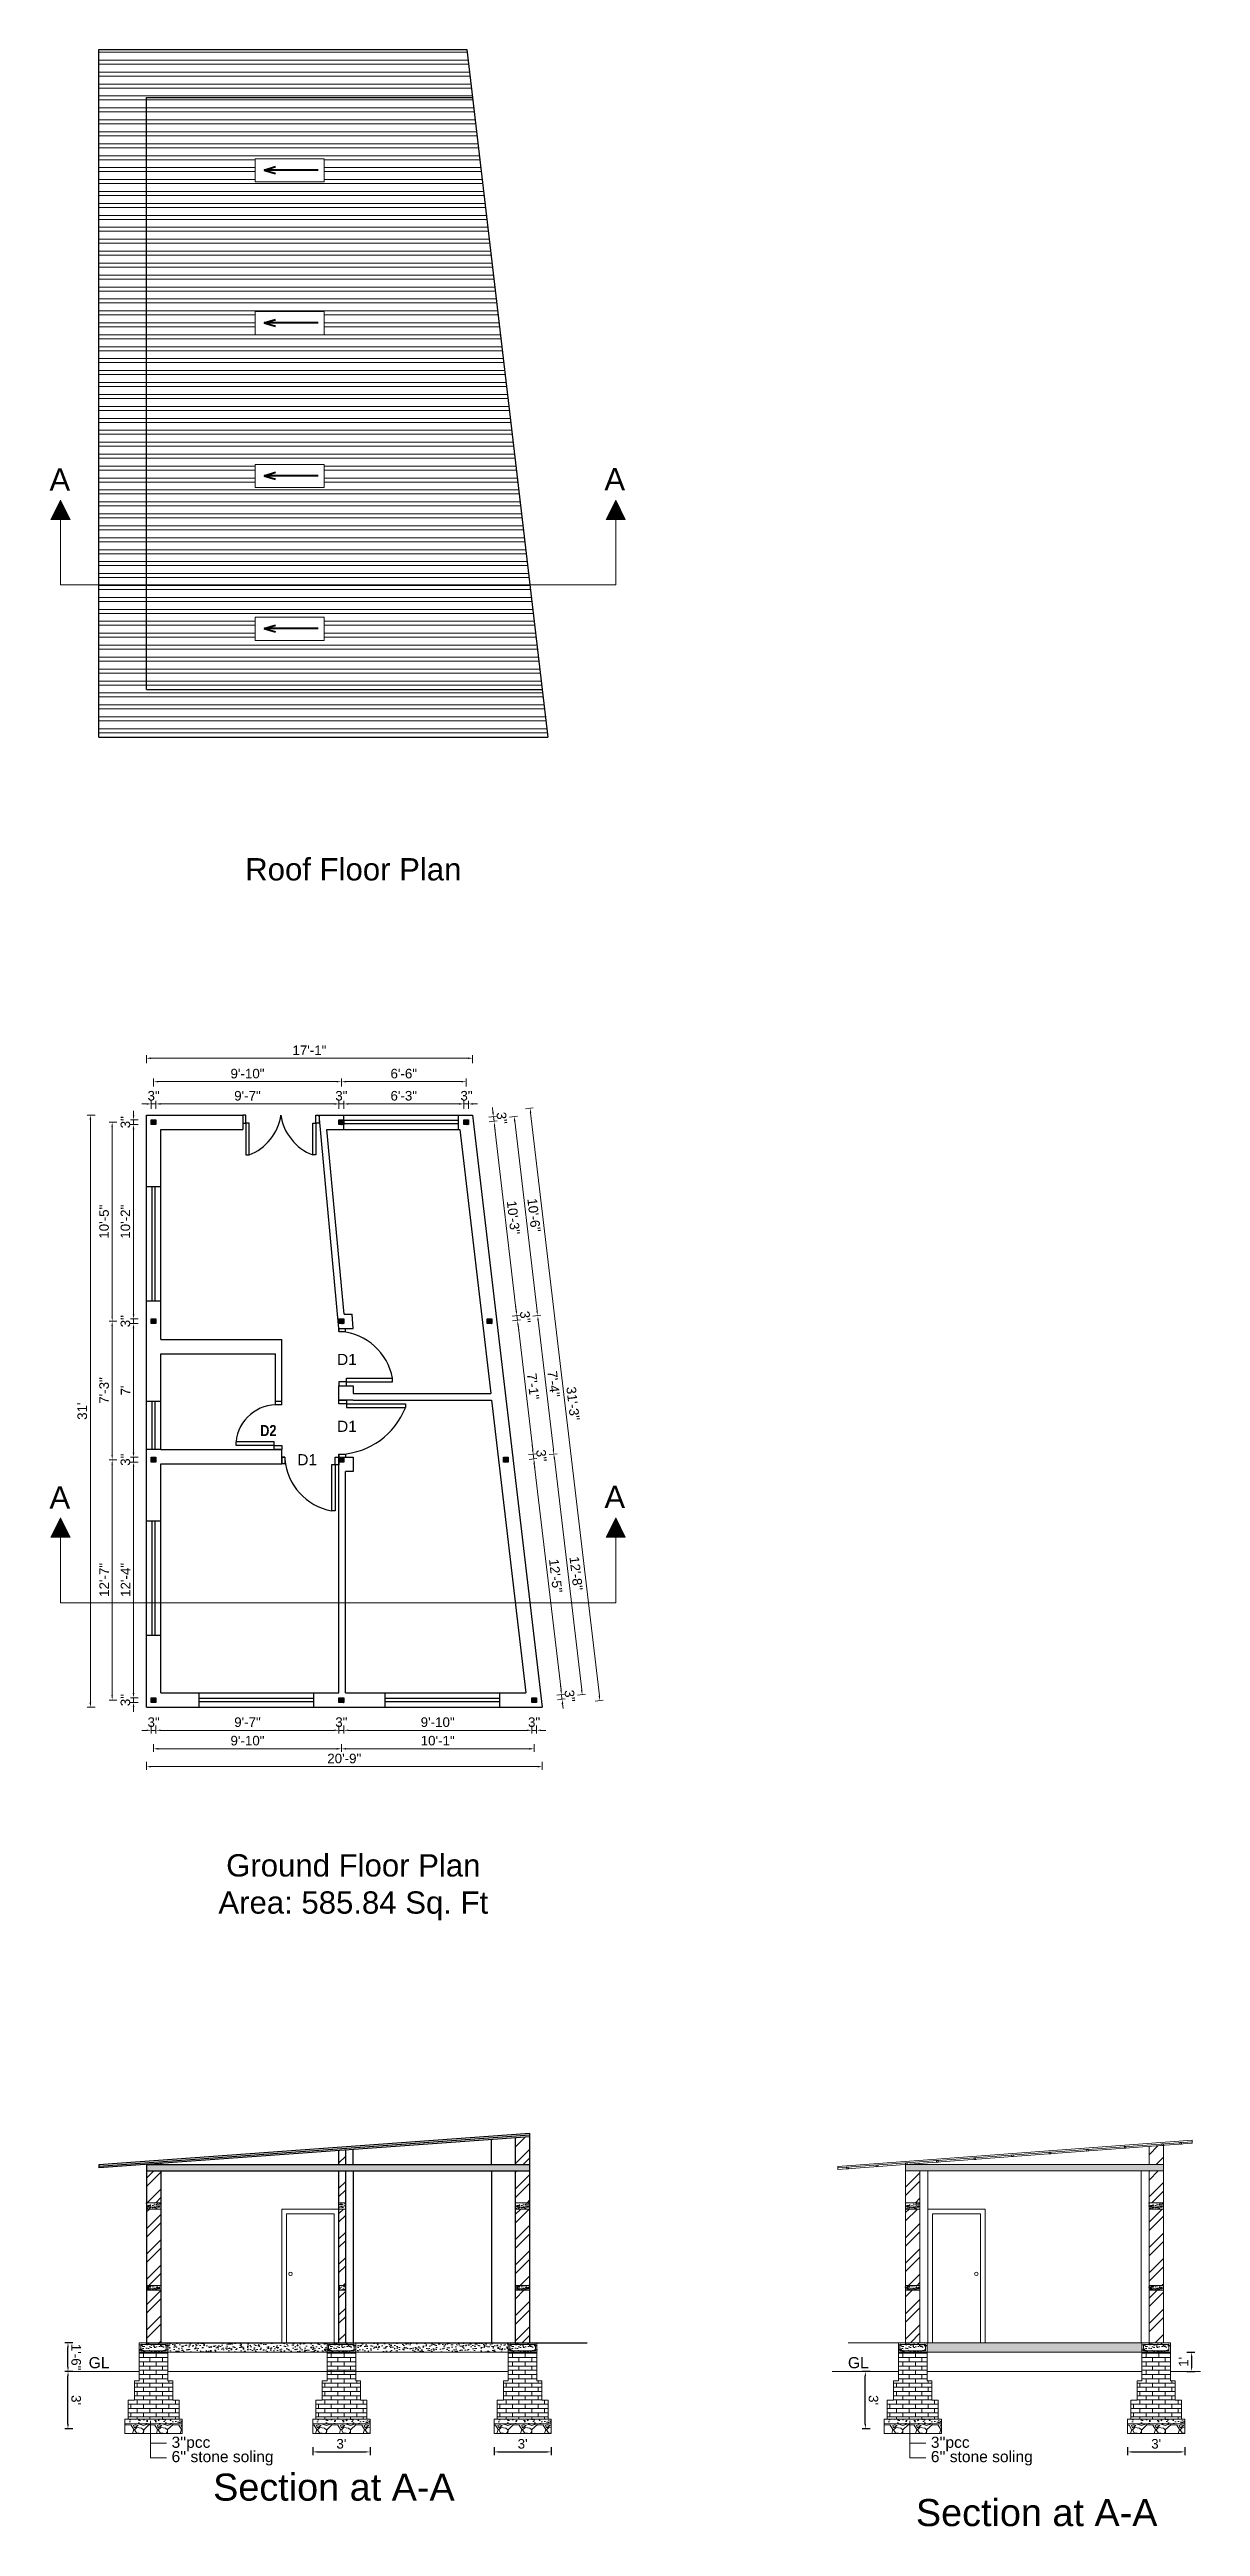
# Model space of a CAD drawing. Header units: inches. Extents: x 54699 to 80583, y -8431 to -3547.
# Drawn here: x 79860 to 80583, y -5655 to -4099 of the extents above; entities that cross this region are included whole.
import ezdxf

# ---------------------------------------------------------------- set-up
doc = ezdxf.new("R2010")
doc.units = ezdxf.units.IN
doc.header["$LTSCALE"] = 0.5
doc.header["$MEASUREMENT"] = 0
doc.header["$PDMODE"] = 66
for name, color, linetype, lineweight in [('DIM_LINE', 173, 'Continuous', 20), ('door', 202, 'Continuous', 5), ('steps', 253, 'Continuous', 20), ('Toilet', 7, 'Continuous', 25), ('truss', 1, 'Continuous', 25), ('WALL - A', 1, 'Continuous', 40)]:
    doc.layers.add(name, color=color, linetype=linetype, lineweight=lineweight)
doc.layers.add('DIMENSION', color=5, linetype='Continuous')
doc.styles.add('Lettring Text', font='arial.ttf')
doc.styles.get("Standard").update_dxf_attribs({"font": 'arial.ttf'})
doc.dimstyles.new('Copy of Standard', dxfattribs={"dimtxt": 6, "dimasz": 2.875, "dimexe": 2, "dimexo": 4, "dimgap": 2, "dimtad": 1, "dimdec": 0, "dimrnd": 1, "dimzin": 0, "dimdsep": 46, "dimlunit": 4, "dimtxsty": 'Lettring Text', "dimcen": 0.1, "dimclrd": 7, "dimclre": 7, "dimclrt": 7, "dimazin": 0, "dimtfac": 0.645, "dimtdec": 0, "dimtmove": 1, "dimatfit": 0, "dimfxl": 3, "dimfxlon": 1, "dimtfillclr": 256, "dimtolj": 1, "dimtzin": 0, "dimlwd": -1, "dimlwe": -1, "dimarcsym": 2})
pattern_1 = [(45, (5992.08871, 0), (-0.08838834765, 0.08838834765), [])]
pattern_2 = [(45, (5991.58871, 0), (-0.08838834765, 0.08838834765), [])]
pattern_3 = [(180, (5323.19, 639.3444), (-4e-16, -7.5), []), (180, (5320.69, 641.8444), (-4e-16, -7.5), [])]
pattern_4 = [(45, (-280654.364, 25176.348), (-7.9549513, 7.9549513), []), (45, (-280649.061, 25176.348), (-7.9549513, 7.9549513), [])]
pattern_5 = [(228.0127875, (-280643.5642, 25191.3475), (-120, -135), [2.01804, -199.7863207]), (184.96974073, (-280644.9142, 25189.8475), (180, 15), [3.46302, -342.8388714]), (132.51044708, (-280648.3642, 25189.5475), (150, -165), [2.44182, -241.74048894]), (267.273689, (-280654.2142, 25185.7975), (15, 300), [3.15357, -312.2033706]), (292.83365418, (-280654.3642, 25182.6475), (-75, 180), [3.092325, -306.1405969]), (357.273689, (-280653.1642, 25179.7975), (-300, 15), [3.15357, -312.2033706]), (37.69424047, (-280650.0142, 25179.6475), (-195, -150), [4.170435, -412.87272823]), (72.25532837, (-280646.7142, 25182.1975), (105, 330), [3.93732, -389.79482245]), (121.42956562, (-280645.5142, 25185.9475), (-120, 195), [3.16425, -313.26109665]), (175.2363583, (-280647.1642, 25188.6475), (165, -15), [3.61248, -177.0114387]), (222.3974378, (-280650.7642, 25188.9475), (-180, -165), [4.67172, -462.5006251]), (138.81407483, (-280639.3642, 25185.6475), (-105, 90), [1.594515, -157.8576722]), (171.4692344, (-280640.5642, 25186.6975), (195, -30), [3.033555, -300.32267124]), (225, (-280643.564, 25187.148), (-2e-15, -15), [2.121315, -19.09188844]), (203.1985905, (-280644.6142, 25188.9475), (75, 30), [1.14237, -113.0942266]), (291.8014095, (-280645.6642, 25188.4975), (-15, 45), [1.615545, -79.1619271]), (30.9637565, (-280645.0642, 25186.9975), (45, 30), [2.623935, -84.8403434]), (161.5650512, (-280642.814, 25188.3475), (30, -15), [1.897365, -45.5367999]), (16.38954033, (-280654.3642, 25188.4975), (150, 45), [2.658, -263.1426772]), (70.34617594, (-280651.8142, 25189.2475), (-60, -165), [2.229915, -220.7611162]), (293.1985905, (-280642.8142, 25191.3475), (-30, 75), [2.284725, -111.9518716]), (343.61045967, (-280641.9142, 25189.2475), (-150, 45), [2.658, -263.1426772]), (339.4439548, (-280654.3642, 25179.1975), (-75, 30), [2.5632, -125.5968562]), (294.77514057, (-280651.9642, 25178.2975), (-75, 165), [2.14767, -212.61964595]), (66.8014095, (-280642.6642, 25176.3475), (30, 75), [2.284725, -111.9518716]), (17.35402464, (-280641.7642, 25178.4475), (-195, -60), [2.514465, -248.9313542]), (69.4439548, (-280650.0142, 25176.3475), (-30, -75), [1.2816, -126.8784562]), (101.3099325, (-280643.5642, 25176.3475), (-15, 60), [0.76485, -75.7204427]), (165.9637565, (-280643.7142, 25177.0975), (45, -15), [3.092325, -58.7542594]), (186.00900596, (-280646.7142, 25177.8475), (150, 15), [2.86575, -283.7088476]), (303.6900675, (-280645.064, 25185.6475), (-15, 30), [2.16333, -51.91993913]), (353.15722659, (-280643.8642, 25183.8475), (255, -30), [3.77691, -373.91343936]), (60.9453959, (-280640.1142, 25183.3975), (-60, -105), [1.54434, -152.8901121]), (90, (-280639.364, 25184.748), (-15, 15), [0.9, -14.1]), (120.25643716, (-280647.0142, 25178.2975), (60, -105), [2.08386, -206.30279984]), (48.0127875, (-280648.0642, 25180.0975), (120, 135), [4.03608, -197.7682807]), (0, (-280645.364, 25183.098), (15, 15), [3.9, -11.1]), (325.30484647, (-280641.4642, 25183.0975), (150, -105), [2.37171, -234.7991145]), (254.0546041, (-280639.5142, 25181.7475), (-15, -60), [2.18403, -107.01761834]), (207.64597536, (-280640.1142, 25179.6475), (-285, -150), [3.555975, -352.04211273]), (175.42607874, (-280643.2642, 25177.9975), (-195, 15), [3.761985, -372.4361011])]
pattern_6 = [(50, (16073.803, 110972.7023), (5.73808146, -0.50201708), [0.6, -6.6]), (355, (16073.803, 110972.702), (-1.11001067, 6.01753707), [0.48, -5.28]), (100.4514, (16074.281, 110972.6604), (4.62807505, 5.51551634), [0.50992152, -5.6091369]), (46.1842, (16073.803, 110974.302), (8.5379284, -1.3241521), [0.9, -9.9]), (96.6356, (16074.5145, 110974.192), (7.47730164, 7.79294297), [0.7648823, -8.413704]), (351.1842, (16073.803, 110974.302), (7.47729556, 7.7929488), [0.72, -7.92]), (21, (16074.603, 110973.9023), (4.77525642, -3.22095113), [0.6, -6.6]), (326, (16074.603, 110973.902), (1.94652266, 5.80120036), [0.48, -5.28]), (71.4514, (16075.001, 110973.634), (6.72178103, 2.58024397), [0.50992152, -5.6091369]), (37.5, (16073.803, 110972.7023), (0.097278843, 2.66315083), [0, -5.216, 0, -5.36, 0, -5.3]), (7.5, (16073.803, 110972.7023), (2.1045563, 3.155293695), [0, -3.056, 0, -5.096, 0, -2.02]), (327.5, (16072.019, 110972.7023), (4.27057949, -0.180438974), [0, -2, 0, -6.24, 0, -8.28]), (317.5, (16071.219, 110972.7023), (4.66548935, 0.80083986), [0, -2.6, 0, -4.144, 0, -5.88])]
pattern_7 = [(50, (16226.803, 110972.7023), (5.73808146, -0.50201708), [0.6, -6.6]), (355, (16226.803, 110972.702), (-1.11001067, 6.01753707), [0.48, -5.28]), (100.4514, (16227.281, 110972.6604), (4.62807505, 5.51551634), [0.50992152, -5.6091369]), (46.1842, (16226.803, 110974.302), (8.5379284, -1.3241521), [0.9, -9.9]), (96.6356, (16227.5145, 110974.192), (7.47730164, 7.79294297), [0.7648823, -8.413704]), (351.1842, (16226.803, 110974.302), (7.47729556, 7.7929488), [0.72, -7.92]), (21, (16227.603, 110973.9023), (4.77525642, -3.22095113), [0.6, -6.6]), (326, (16227.603, 110973.902), (1.94652266, 5.80120036), [0.48, -5.28]), (71.4514, (16228.001, 110973.634), (6.72178103, 2.58024397), [0.50992152, -5.6091369]), (37.5, (16226.803, 110972.7023), (0.097278843, 2.66315083), [0, -5.216, 0, -5.36, 0, -5.3]), (7.5, (16226.803, 110972.7023), (2.1045563, 3.155293695), [0, -3.056, 0, -5.096, 0, -2.02]), (327.5, (16225.019, 110972.7023), (4.27057949, -0.180438974), [0, -2, 0, -6.24, 0, -8.28]), (317.5, (16224.219, 110972.7023), (4.66548935, 0.80083986), [0, -2.6, 0, -4.144, 0, -5.88])]
pattern_8 = [(228.0127875, (-281120.6266, 25191.3475), (-120, -135), [2.01804, -199.7863207]), (184.96974073, (-281121.9766, 25189.8475), (180, 15), [3.46302, -342.8388714]), (132.51044708, (-281125.4266, 25189.5475), (150, -165), [2.44182, -241.74048894]), (267.273689, (-281131.2766, 25185.7975), (15, 300), [3.15357, -312.2033706]), (292.83365418, (-281131.4266, 25182.6475), (-75, 180), [3.092325, -306.1405969]), (357.273689, (-281130.2266, 25179.7975), (-300, 15), [3.15357, -312.2033706]), (37.69424047, (-281127.0766, 25179.6475), (-195, -150), [4.170435, -412.87272823]), (72.25532837, (-281123.7766, 25182.1975), (105, 330), [3.93732, -389.79482245]), (121.42956562, (-281122.5766, 25185.9475), (-120, 195), [3.16425, -313.26109665]), (175.2363583, (-281124.2266, 25188.6475), (165, -15), [3.61248, -177.0114387]), (222.3974378, (-281127.8266, 25188.9475), (-180, -165), [4.67172, -462.5006251]), (138.81407483, (-281116.4266, 25185.6475), (-105, 90), [1.594515, -157.8576722]), (171.4692344, (-281117.6266, 25186.6975), (195, -30), [3.033555, -300.32267124]), (225, (-281120.627, 25187.148), (-2e-15, -15), [2.121315, -19.09188844]), (203.1985905, (-281121.6766, 25188.9475), (75, 30), [1.14237, -113.0942266]), (291.8014095, (-281122.7266, 25188.4975), (-15, 45), [1.615545, -79.1619271]), (30.9637565, (-281122.1266, 25186.9975), (45, 30), [2.623935, -84.8403434]), (161.5650512, (-281119.8766, 25188.3475), (30, -15), [1.897365, -45.5367999]), (16.38954033, (-281131.4266, 25188.4975), (150, 45), [2.658, -263.1426772]), (70.34617594, (-281128.8766, 25189.2475), (-60, -165), [2.229915, -220.7611162]), (293.1985905, (-281119.8766, 25191.3475), (-30, 75), [2.284725, -111.9518716]), (343.61045967, (-281118.9766, 25189.2475), (-150, 45), [2.658, -263.1426772]), (339.4439548, (-281131.4266, 25179.1975), (-75, 30), [2.5632, -125.5968562]), (294.77514057, (-281129.0266, 25178.2975), (-75, 165), [2.14767, -212.61964595]), (66.8014095, (-281119.7266, 25176.3475), (30, 75), [2.284725, -111.9518716]), (17.35402464, (-281118.8266, 25178.4475), (-195, -60), [2.514465, -248.9313542]), (69.4439548, (-281127.0766, 25176.3475), (-30, -75), [1.2816, -126.8784562]), (101.3099325, (-281120.6266, 25176.3475), (-15, 60), [0.76485, -75.7204427]), (165.9637565, (-281120.7766, 25177.0975), (45, -15), [3.092325, -58.7542594]), (186.00900596, (-281123.7766, 25177.8475), (150, 15), [2.86575, -283.7088476]), (303.6900675, (-281122.1266, 25185.6475), (-15, 30), [2.16333, -51.91993913]), (353.15722659, (-281120.9266, 25183.8475), (255, -30), [3.77691, -373.91343936]), (60.9453959, (-281117.1766, 25183.3975), (-60, -105), [1.54434, -152.8901121]), (90, (-281116.427, 25184.748), (-15, 15), [0.9, -14.1]), (120.25643716, (-281124.0766, 25178.2975), (60, -105), [2.08386, -206.30279984]), (48.0127875, (-281125.1266, 25180.0975), (120, 135), [4.03608, -197.7682807]), (0, (-281122.427, 25183.098), (15, 15), [3.9, -11.1]), (325.30484647, (-281118.5266, 25183.0975), (150, -105), [2.37171, -234.7991145]), (254.0546041, (-281116.5766, 25181.7475), (-15, -60), [2.18403, -107.01761834]), (207.64597536, (-281117.1766, 25179.6475), (-285, -150), [3.555975, -352.04211273]), (175.42607874, (-281120.3266, 25177.9975), (-195, 15), [3.761985, -372.4361011])]
pattern_9 = [(50, (15596.7405, 110972.7023), (5.73808146, -0.50201708), [0.6, -6.6]), (355, (15596.7405, 110972.702), (-1.11001067, 6.01753707), [0.48, -5.28]), (100.4514, (15597.2187, 110972.6604), (4.62807505, 5.51551634), [0.50992152, -5.6091369]), (46.1842, (15596.7405, 110974.302), (8.5379284, -1.3241521), [0.9, -9.9]), (96.6356, (15597.452, 110974.192), (7.47730164, 7.79294297), [0.7648823, -8.413704]), (351.1842, (15596.7405, 110974.302), (7.47729556, 7.7929488), [0.72, -7.92]), (21, (15597.5405, 110973.9023), (4.77525642, -3.22095113), [0.6, -6.6]), (326, (15597.5405, 110973.902), (1.94652266, 5.80120036), [0.48, -5.28]), (71.4514, (15597.9385, 110973.634), (6.72178103, 2.58024397), [0.50992152, -5.6091369]), (37.5, (15596.7405, 110972.7023), (0.097278843, 2.66315083), [0, -5.216, 0, -5.36, 0, -5.3]), (7.5, (15596.7405, 110972.7023), (2.1045563, 3.155293695), [0, -3.056, 0, -5.096, 0, -2.02]), (327.5, (15594.9565, 110972.7023), (4.27057949, -0.180438974), [0, -2, 0, -6.24, 0, -8.28]), (317.5, (15594.1565, 110972.7023), (4.66548935, 0.80083986), [0, -2.6, 0, -4.144, 0, -5.88])]
pattern_10 = [(50, (15828.652, 110972.7023), (5.73808146, -0.50201708), [0.6, -6.6]), (355, (15828.652, 110972.702), (-1.11001067, 6.01753707), [0.48, -5.28]), (100.4514, (15829.13, 110972.6604), (4.62807505, 5.51551634), [0.50992152, -5.6091369]), (46.1842, (15828.652, 110974.302), (8.5379284, -1.3241521), [0.9, -9.9]), (96.6356, (15829.363, 110974.192), (7.47730164, 7.79294297), [0.7648823, -8.413704]), (351.1842, (15828.652, 110974.302), (7.47729556, 7.7929488), [0.72, -7.92]), (21, (15829.452, 110973.9023), (4.77525642, -3.22095113), [0.6, -6.6]), (326, (15829.452, 110973.902), (1.94652266, 5.80120036), [0.48, -5.28]), (71.4514, (15829.85, 110973.634), (6.72178103, 2.58024397), [0.50992152, -5.6091369]), (37.5, (15828.6519, 110972.7023), (0.097278843, 2.66315083), [0, -5.216, 0, -5.36, 0, -5.3]), (7.5, (15828.652, 110972.7023), (2.1045563, 3.155293695), [0, -3.056, 0, -5.096, 0, -2.02]), (327.5, (15826.8679, 110972.7023), (4.27057949, -0.180438974), [0, -2, 0, -6.24, 0, -8.28]), (317.5, (15826.068, 110972.7023), (4.66548935, 0.80083986), [0, -2.6, 0, -4.144, 0, -5.88])]
pattern_11 = [(50, (15714.7405, 110972.7023), (5.73808146, -0.50201708), [0.6, -6.6]), (355, (15714.7405, 110972.702), (-1.11001067, 6.01753707), [0.48, -5.28]), (100.4514, (15715.2187, 110972.6604), (4.62807505, 5.51551634), [0.50992152, -5.6091369]), (46.1842, (15714.7405, 110974.302), (8.5379284, -1.3241521), [0.9, -9.9]), (96.6356, (15715.452, 110974.192), (7.47730164, 7.79294297), [0.7648823, -8.413704]), (351.1842, (15714.7405, 110974.302), (7.47729556, 7.7929488), [0.72, -7.92]), (21, (15715.5405, 110973.9023), (4.77525642, -3.22095113), [0.6, -6.6]), (326, (15715.5405, 110973.902), (1.94652266, 5.80120036), [0.48, -5.28]), (71.4514, (15715.9385, 110973.634), (6.72178103, 2.58024397), [0.50992152, -5.6091369]), (37.5, (15714.7405, 110972.7023), (0.097278843, 2.66315083), [0, -5.216, 0, -5.36, 0, -5.3]), (7.5, (15714.7405, 110972.7023), (2.1045563, 3.155293695), [0, -3.056, 0, -5.096, 0, -2.02]), (327.5, (15712.9565, 110972.7023), (4.27057949, -0.180438974), [0, -2, 0, -6.24, 0, -8.28]), (317.5, (15712.1565, 110972.7023), (4.66548935, 0.80083986), [0, -2.6, 0, -4.144, 0, -5.88])]
pattern_12 = [(50, (0, 0), (5.73808146, -0.50201708), [0.6, -6.6]), (355, (0, 0), (-1.11001067, 6.01753707), [0.48, -5.28]), (100.4514445, (0.478, -0.042), (4.62807077, 5.51551993), [0.50992154, -5.6091369]), (46.1842, (0, 1.6), (8.53793065, -1.32415425), [0.9, -9.9]), (96.635635, (0.7115, 1.49), (7.4772956, 7.7929488), [0.7648827, -8.4137101]), (351.184164, (0, 1.6), (7.4772956, 7.7929488), [0.72, -7.92]), (21, (0.8, 1.2), (4.77525642, -3.22095113), [0.6, -6.6]), (326, (0.8, 1.2), (1.94652266, 5.80120036), [0.48, -5.28]), (71.451445, (1.198, 0.9316), (6.721779, 2.58024922), [0.5099215, -5.6091369]), (37.5, (0, 0), (0.09727884, 2.66315083), [0, -5.216, 0, -5.36, 0, -5.3]), (7.5, (0, 0), (2.1045563, 3.1552937), [0, -3.056, 0, -5.096, 0, -2.02]), (327.5, (-1.784, 0), (4.27057949, -0.180438974), [0, -2, 0, -6.24, 0, -8.28]), (317.5, (-2.584, 0), (4.66548935, 0.80083986), [0, -2.6, 0, -4.144, 0, -5.88])]
pattern_13 = [(50, (0, 0), (3.58630091, -0.31376067), [0.375, -4.125]), (355, (0, 0), (-0.69375667, 3.76096067), [0.3, -3.3]), (100.4514445, (0.299, -0.026), (2.89254423, 3.44719995), [0.31870096, -3.50571056]), (46.1842, (0, 1), (5.33620665, -0.8275964), [0.5625, -6.1875]), (96.6356355, (0.4447, 0.931), (4.67330973, 4.870593), [0.4780517, -5.2585688]), (351.184164, (0, 1), (4.67330973, 4.870593), [0.45, -4.95]), (21, (0.5, 0.75), (2.98453526, -2.01309445), [0.375, -4.125]), (326, (0.5, 0.75), (1.21657666, 3.62575023), [0.3, -3.3]), (71.4514447, (0.7487, 0.5822), (4.20111188, 1.61265576), [0.31870095, -3.50571056]), (37.5, (0, 0), (0.060799277, 1.66446927), [0, -3.26, 0, -3.35, 0, -3.3125]), (7.5, (0, 0), (1.315347687, 1.97205856), [0, -1.91, 0, -3.185, 0, -1.2625]), (327.5, (-1.115, 0), (2.66911218, -0.112774359), [0, -1.25, 0, -3.9, 0, -5.175]), (317.5, (-1.615, 0), (2.91593085, 0.50052491), [0, -1.625, 0, -2.59, 0, -3.675])]

msp = doc.modelspace()

# ---------------------------------------------------------------- texts
at = {"color": 7, "linetype": 'ByBlock', "lineweight": 5}
for s, insert, char_height, width, attachment_point in [('A', (79872.6, -4362.1), 14, 26.58, 3), ('A', (80221.3, -4361.9), 14, 26.58, 3), ('{\\fArial CE|b0|i0|c0|p34;Roof\\fArial CE|b0|i0|c238|p34; Floor Plan}', (80050.5, -4614), 14, 235.547, 5), ('A', (79872.6, -5001.5), 14, 26.58, 3), ('A', (80221.3, -5001.2), 14, 26.58, 3), ('{\\fArial CE|b0|i0|c238|p34;Ground Floor Plan\\PArea: \\fArial CE|b0|i0|c0|p34;585.84\\fArial CE|b0|i0|c238|p34; Sq. Ft}', (80050.5, -5253.4), 14, 235.547, 5), ('{\\fArial CE|b0|i0|c0|p34;GL}', (79884.2, -5548.5), 7, 174.101, 1), ('{\\fArial CE|b0|i0|c0|p34;GL}', (80361.3, -5548.5), 7, 174.101, 1), ("{\\fArial CE|b0|i0|c238|p34;3'}'{\\fArial CE|b0|i0|c238|p34;pcc}", (79936.3, -5598.5), 7, 174.101, 1), ("{\\fArial CE|b0|i0|c238|p34;3'}'{\\fArial CE|b0|i0|c238|p34;pcc}", (80413.4, -5598.5), 7, 174.101, 1), ("{\\fArial CE|b0|i0|c0|p34;6\\fArial CE|b0|i0|c238|p34;'}'{\\fArial CE|b0|i0|c238|p34; \\fArial CE|b0|i0|c0|p34;stone\\fArial CE|b0|i0|c238|p34; soling}", (79936.3, -5607.5), 7, 174.101, 1), ("{\\fArial CE|b0|i0|c0|p34;6\\fArial CE|b0|i0|c238|p34;'}'{\\fArial CE|b0|i0|c238|p34; \\fArial CE|b0|i0|c0|p34;stone\\fArial CE|b0|i0|c238|p34; soling}", (80413.4, -5607.5), 7, 174.101, 1), ('{\\fArial CE|b0|i0|c238|p34;\\P\\fArial CE|b0|i0|c0|p34;\\H2.8333x;Section at A-A}', (80038.3, -5625.3), 6, 232.962, 5), ('{\\fArial CE|b0|i0|c238|p34;\\P\\H2.8333x;Section at A-A}', (80479.9, -5641.3), 6, 232.962, 5)]:
    msp.add_mtext(s, dxfattribs=dict(at, insert=insert, char_height=char_height, width=width, attachment_point=attachment_point))
at = {"layer": 'steps', "color": 7, "ltscale": 0.3, "char_height": 7}
for insert, attachment_point in [((80046.5, -4918.3), 2), ((80046.5, -4967.3), 8), ((80021.5, -4988.3), 8)]:
    msp.add_mtext_dynamic_manual_height_columns('{\\W1;D1}', width=18.621, gutter_width=40, heights=[0], dxfattribs=dict(at, insert=insert, attachment_point=attachment_point))
at = {"layer": 'steps', "color": 7, "ltscale": 0.3, "insert": (79997.1, -4963), "char_height": 7, "width": 55.268, "attachment_point": 2}
msp.add_mtext('{\\fTechnic|b1|i0|c2|p2;D2}', dxfattribs=at)

# ---------------------------------------------------------------- blocks, each defined once
blk = doc.blocks.new('*D1135')
at = {"layer": 'Defpoints', "color": 0, "ltscale": 0.5, "transparency": 16777216}
for p in [(79923.5, -4771.3), (79926.5, -4761.3), (79926.5, -4771.3)]:
    blk.add_point(p, dxfattribs=at)
at = {"layer": 'steps', "color": 7, "ltscale": 0.5, "transparency": 16777216}
for p, q in [((79923.5, -4764.3), (79923.5, -4759.3)), ((79926.5, -4764.3), (79926.5, -4759.3)), ((79920.6, -4761.3), (79917.7, -4761.3)), ((79923.5, -4761.3), (79926.5, -4761.3)), ((79929.4, -4761.3), (79932.2, -4761.3))]:
    blk.add_line(p, q, dxfattribs=at)
for points in [[(79920.6, -4760.8), (79920.6, -4761.8), (79923.5, -4761.3)], [(79929.4, -4760.8), (79929.4, -4761.8), (79926.5, -4761.3)]]:
    blk.add_solid(points, dxfattribs=at)
at = {"layer": 'steps', "color": 7, "ltscale": 0.5, "transparency": 16777216, "insert": (79925, -4756.2), "char_height": 6, "attachment_point": 5, "style": 'Lettring Text'}
blk.add_mtext('\\A1;3"', dxfattribs=at)
blk = doc.blocks.new('*D1136')
at = {"layer": 'Defpoints', "color": 0, "transparency": 16777216}
for p in [(79926.5, -4771.3), (80041.5, -4761.3), (80041.5, -4771.3)]:
    blk.add_point(p, dxfattribs=at)
at = {"layer": 'steps', "color": 7, "transparency": 16777216}
for p, q in [((79926.5, -4764.3), (79926.5, -4759.3)), ((80041.5, -4764.3), (80041.5, -4759.3)), ((79929.4, -4761.3), (80038.6, -4761.3))]:
    blk.add_line(p, q, dxfattribs=at)
for points in [[(79929.4, -4760.8), (79929.4, -4761.8), (79926.5, -4761.3)], [(80038.6, -4760.8), (80038.6, -4761.8), (80041.5, -4761.3)]]:
    blk.add_solid(points, dxfattribs=at)
at = {"layer": 'steps', "color": 7, "transparency": 16777216, "insert": (79984, -4756.2), "char_height": 6, "attachment_point": 5, "style": 'Lettring Text'}
blk.add_mtext('\\A1;9\'-7"', dxfattribs=at)
blk = doc.blocks.new('*D1137')
at = {"layer": 'Defpoints', "color": 0, "transparency": 16777216}
for p in [(80041.5, -4771.3), (80044.5, -4761.3), (80044.5, -4771.3)]:
    blk.add_point(p, dxfattribs=at)
at = {"layer": 'steps', "color": 7, "transparency": 16777216}
for p, q in [((80041.5, -4764.3), (80041.5, -4759.3)), ((80044.5, -4764.3), (80044.5, -4759.3)), ((80038.6, -4761.3), (80035.7, -4761.3)), ((80041.5, -4761.3), (80044.5, -4761.3)), ((80047.4, -4761.3), (80050.2, -4761.3))]:
    blk.add_line(p, q, dxfattribs=at)
for points in [[(80038.6, -4760.8), (80038.6, -4761.8), (80041.5, -4761.3)], [(80047.4, -4760.8), (80047.4, -4761.8), (80044.5, -4761.3)]]:
    blk.add_solid(points, dxfattribs=at)
at = {"layer": 'steps', "color": 7, "transparency": 16777216, "insert": (80043, -4756.2), "char_height": 6, "attachment_point": 5, "style": 'Lettring Text'}
blk.add_mtext('\\A1;3"', dxfattribs=at)
blk = doc.blocks.new('*D1138')
at = {"layer": 'Defpoints', "color": 0, "transparency": 16777216}
for p in [(80044.5, -4771.3), (80119.9, -4761.3), (80119.9, -4771.3)]:
    blk.add_point(p, dxfattribs=at)
at = {"layer": 'steps', "color": 7, "transparency": 16777216}
for p, q in [((80044.5, -4764.3), (80044.5, -4759.3)), ((80119.9, -4764.3), (80119.9, -4759.3)), ((80047.4, -4761.3), (80117, -4761.3))]:
    blk.add_line(p, q, dxfattribs=at)
for points in [[(80047.4, -4760.8), (80047.4, -4761.8), (80044.5, -4761.3)], [(80117, -4760.8), (80117, -4761.8), (80119.9, -4761.3)]]:
    blk.add_solid(points, dxfattribs=at)
at = {"layer": 'steps', "color": 7, "transparency": 16777216, "insert": (80082.2, -4756.2), "char_height": 6, "attachment_point": 5, "style": 'Lettring Text'}
blk.add_mtext('\\A1;6\'-3"', dxfattribs=at)
blk = doc.blocks.new('*D1139')
at = {"layer": 'Defpoints', "color": 0, "transparency": 16777216}
for p in [(80119.9, -4771.3), (80122.9, -4761.3), (80122.9, -4771.3)]:
    blk.add_point(p, dxfattribs=at)
at = {"layer": 'steps', "color": 7, "transparency": 16777216}
for p, q in [((80119.9, -4764.3), (80119.9, -4759.3)), ((80122.9, -4764.3), (80122.9, -4759.3)), ((80117, -4761.3), (80114.1, -4761.3)), ((80119.9, -4761.3), (80122.9, -4761.3)), ((80125.7, -4761.3), (80128.6, -4761.3))]:
    blk.add_line(p, q, dxfattribs=at)
for points in [[(80117, -4760.8), (80117, -4761.8), (80119.9, -4761.3)], [(80125.7, -4760.8), (80125.7, -4761.8), (80122.9, -4761.3)]]:
    blk.add_solid(points, dxfattribs=at)
at = {"layer": 'steps', "color": 7, "transparency": 16777216, "insert": (80121.6, -4756.2), "char_height": 6, "attachment_point": 5, "style": 'Lettring Text'}
blk.add_mtext('\\A1;3"', dxfattribs=at)
blk = doc.blocks.new('*D1140')
at = {"layer": 'Defpoints', "color": 0, "transparency": 16777216}
for p in [(80043, -4747.3), (79925, -4772.8), (80043, -4772.8)]:
    blk.add_point(p, dxfattribs=at)
at = {"layer": 'steps', "color": 7, "transparency": 16777216}
for p, q in [((79925, -4750.3), (79925, -4745.3)), ((80043, -4750.3), (80043, -4745.3)), ((79927.9, -4747.3), (80040.1, -4747.3))]:
    blk.add_line(p, q, dxfattribs=at)
for points in [[(79927.9, -4746.9), (79927.9, -4747.8), (79925, -4747.3)], [(80040.1, -4746.9), (80040.1, -4747.8), (80043, -4747.3)]]:
    blk.add_solid(points, dxfattribs=at)
at = {"layer": 'steps', "color": 7, "transparency": 16777216, "insert": (79984, -4742.3), "char_height": 6, "attachment_point": 5, "style": 'Lettring Text'}
blk.add_mtext('\\A1;9\'-10"', dxfattribs=at)
blk = doc.blocks.new('*D1141')
at = {"layer": 'Defpoints', "color": 0, "transparency": 16777216}
for p in [(80121.4, -4747.3), (80043, -4772.8), (80121.4, -4772.8)]:
    blk.add_point(p, dxfattribs=at)
at = {"layer": 'steps', "color": 7, "transparency": 16777216}
for p, q in [((80043, -4750.3), (80043, -4745.3)), ((80121.4, -4750.3), (80121.4, -4745.3)), ((80045.9, -4747.3), (80118.5, -4747.3))]:
    blk.add_line(p, q, dxfattribs=at)
for points in [[(80045.9, -4746.9), (80045.9, -4747.8), (80043, -4747.3)], [(80118.5, -4746.9), (80118.5, -4747.8), (80121.4, -4747.3)]]:
    blk.add_solid(points, dxfattribs=at)
at = {"layer": 'steps', "color": 7, "transparency": 16777216, "insert": (80082.2, -4742.3), "char_height": 6, "attachment_point": 5, "style": 'Lettring Text'}
blk.add_mtext('\\A1;6\'-6"', dxfattribs=at)
blk = doc.blocks.new('*D1142')
at = {"layer": 'Defpoints', "color": 0, "transparency": 16777216}
for p in [(80125.4, -4732.6), (79920.5, -4768.3), (80125.4, -4768.3)]:
    blk.add_point(p, dxfattribs=at)
at = {"layer": 'steps', "color": 7, "transparency": 16777216}
for p, q in [((79920.5, -4735.6), (79920.5, -4730.6)), ((79923.4, -4732.6), (80122.5, -4732.6)), ((80125.4, -4735.6), (80125.4, -4730.6))]:
    blk.add_line(p, q, dxfattribs=at)
for points in [[(79923.4, -4732.1), (79923.4, -4733.1), (79920.5, -4732.6)], [(80122.5, -4732.1), (80122.5, -4733.1), (80125.4, -4732.6)]]:
    blk.add_solid(points, dxfattribs=at)
at = {"layer": 'steps', "color": 7, "transparency": 16777216, "insert": (80022.9, -4727.6), "char_height": 6, "attachment_point": 5, "style": 'Lettring Text'}
blk.add_mtext('\\A1;17\'-1"', dxfattribs=at)
blk = doc.blocks.new('*D1143')
at = {"layer": 'Defpoints', "color": 0, "transparency": 16777216}
for p in [(79923.5, -5137.3), (79926.5, -5137.3), (79926.5, -5154.8)]:
    blk.add_point(p, dxfattribs=at)
at = {"layer": 'steps', "color": 7, "transparency": 16777216}
for p, q in [((79920.6, -5154.8), (79917.7, -5154.8)), ((79923.5, -5151.8), (79923.5, -5156.8)), ((79923.5, -5154.8), (79926.5, -5154.8)), ((79926.5, -5151.8), (79926.5, -5156.8)), ((79929.4, -5154.8), (79932.2, -5154.8))]:
    blk.add_line(p, q, dxfattribs=at)
for points in [[(79920.6, -5154.3), (79920.6, -5155.2), (79923.5, -5154.8)], [(79929.4, -5154.3), (79929.4, -5155.2), (79926.5, -5154.8)]]:
    blk.add_solid(points, dxfattribs=at)
at = {"layer": 'steps', "color": 7, "transparency": 16777216, "insert": (79925, -5149.7), "char_height": 6, "attachment_point": 5, "style": 'Lettring Text'}
blk.add_mtext('\\A1;3"', dxfattribs=at)
blk = doc.blocks.new('*D1144')
at = {"layer": 'Defpoints', "color": 0, "transparency": 16777216}
for p in [(79926.5, -5137.3), (80041.5, -5137.3), (80041.5, -5154.8)]:
    blk.add_point(p, dxfattribs=at)
at = {"layer": 'steps', "color": 7, "transparency": 16777216}
for p, q in [((79926.5, -5151.8), (79926.5, -5156.8)), ((79929.4, -5154.8), (80038.6, -5154.8)), ((80041.5, -5151.8), (80041.5, -5156.8))]:
    blk.add_line(p, q, dxfattribs=at)
for points in [[(79929.4, -5154.3), (79929.4, -5155.2), (79926.5, -5154.8)], [(80038.6, -5154.3), (80038.6, -5155.2), (80041.5, -5154.8)]]:
    blk.add_solid(points, dxfattribs=at)
at = {"layer": 'steps', "color": 7, "transparency": 16777216, "insert": (79984, -5149.7), "char_height": 6, "attachment_point": 5, "style": 'Lettring Text'}
blk.add_mtext('\\A1;9\'-7"', dxfattribs=at)
blk = doc.blocks.new('*D1145')
at = {"layer": 'Defpoints', "color": 0, "transparency": 16777216}
for p in [(80041.5, -5137.3), (80044.5, -5137.3), (80044.5, -5154.8)]:
    blk.add_point(p, dxfattribs=at)
at = {"layer": 'steps', "color": 7, "transparency": 16777216}
for p, q in [((80038.6, -5154.8), (80035.7, -5154.8)), ((80041.5, -5151.8), (80041.5, -5156.8)), ((80041.5, -5154.8), (80044.5, -5154.8)), ((80044.5, -5151.8), (80044.5, -5156.8)), ((80047.4, -5154.8), (80050.2, -5154.8))]:
    blk.add_line(p, q, dxfattribs=at)
for points in [[(80038.6, -5154.3), (80038.6, -5155.2), (80041.5, -5154.8)], [(80047.4, -5154.3), (80047.4, -5155.2), (80044.5, -5154.8)]]:
    blk.add_solid(points, dxfattribs=at)
at = {"layer": 'steps', "color": 7, "transparency": 16777216, "insert": (80043, -5149.7), "char_height": 6, "attachment_point": 5, "style": 'Lettring Text'}
blk.add_mtext('\\A1;3"', dxfattribs=at)
blk = doc.blocks.new('*D1146')
at = {"layer": 'Defpoints', "color": 0, "transparency": 16777216}
for p in [(80044.5, -5137.3), (80162.6, -5137.3), (80162.6, -5154.8)]:
    blk.add_point(p, dxfattribs=at)
at = {"layer": 'steps', "color": 7, "transparency": 16777216}
for p, q in [((80044.5, -5151.8), (80044.5, -5156.8)), ((80047.4, -5154.8), (80159.7, -5154.8)), ((80162.6, -5151.8), (80162.6, -5156.8))]:
    blk.add_line(p, q, dxfattribs=at)
for points in [[(80047.4, -5154.3), (80047.4, -5155.2), (80044.5, -5154.8)], [(80159.7, -5154.3), (80159.7, -5155.2), (80162.6, -5154.8)]]:
    blk.add_solid(points, dxfattribs=at)
at = {"layer": 'steps', "color": 7, "transparency": 16777216, "insert": (80103.5, -5149.7), "char_height": 6, "attachment_point": 5, "style": 'Lettring Text'}
blk.add_mtext('\\A1;9\'-10"', dxfattribs=at)
blk = doc.blocks.new('*D1147')
at = {"layer": 'Defpoints', "color": 0, "transparency": 16777216}
for p in [(80162.6, -5137.3), (80165.6, -5137.3), (80165.6, -5154.8)]:
    blk.add_point(p, dxfattribs=at)
at = {"layer": 'steps', "color": 7, "transparency": 16777216}
for p, q in [((80159.7, -5154.8), (80156.9, -5154.8)), ((80162.6, -5151.8), (80162.6, -5156.8)), ((80162.6, -5154.8), (80165.6, -5154.8)), ((80165.6, -5151.8), (80165.6, -5156.8)), ((80168.5, -5154.8), (80171.4, -5154.8))]:
    blk.add_line(p, q, dxfattribs=at)
for points in [[(80159.7, -5154.3), (80159.7, -5155.2), (80162.6, -5154.8)], [(80168.5, -5154.3), (80168.5, -5155.2), (80165.6, -5154.8)]]:
    blk.add_solid(points, dxfattribs=at)
at = {"layer": 'steps', "color": 7, "transparency": 16777216, "insert": (80164.1, -5149.7), "char_height": 6, "attachment_point": 5, "style": 'Lettring Text'}
blk.add_mtext('\\A1;3"', dxfattribs=at)
blk = doc.blocks.new('*D1148')
at = {"layer": 'Defpoints', "color": 0, "transparency": 16777216}
for p in [(79925, -5135.8), (80043, -5135.8), (80043, -5166.4)]:
    blk.add_point(p, dxfattribs=at)
at = {"layer": 'steps', "color": 7, "transparency": 16777216}
for p, q in [((79925, -5163.4), (79925, -5168.4)), ((80043, -5163.4), (80043, -5168.4)), ((79927.9, -5166.4), (80040.1, -5166.4))]:
    blk.add_line(p, q, dxfattribs=at)
for points in [[(79927.9, -5165.9), (79927.9, -5166.9), (79925, -5166.4)], [(80040.1, -5165.9), (80040.1, -5166.9), (80043, -5166.4)]]:
    blk.add_solid(points, dxfattribs=at)
at = {"layer": 'steps', "color": 7, "transparency": 16777216, "insert": (79984, -5161.3), "char_height": 6, "attachment_point": 5, "style": 'Lettring Text'}
blk.add_mtext('\\A1;9\'-10"', dxfattribs=at)
blk = doc.blocks.new('*D1149')
at = {"layer": 'Defpoints', "color": 0, "transparency": 16777216}
for p in [(80043, -5135.8), (80164.1, -5135.8), (80164.1, -5166.4)]:
    blk.add_point(p, dxfattribs=at)
at = {"layer": 'steps', "color": 7, "transparency": 16777216}
for p, q in [((80043, -5163.4), (80043, -5168.4)), ((80164.1, -5163.4), (80164.1, -5168.4)), ((80045.9, -5166.4), (80161.2, -5166.4))]:
    blk.add_line(p, q, dxfattribs=at)
for points in [[(80045.9, -5165.9), (80045.9, -5166.9), (80043, -5166.4)], [(80161.2, -5165.9), (80161.2, -5166.9), (80164.1, -5166.4)]]:
    blk.add_solid(points, dxfattribs=at)
at = {"layer": 'steps', "color": 7, "transparency": 16777216, "insert": (80103.5, -5161.3), "char_height": 6, "attachment_point": 5, "style": 'Lettring Text'}
blk.add_mtext('\\A1;10\'-1"', dxfattribs=at)
blk = doc.blocks.new('*D1150')
at = {"layer": 'Defpoints', "color": 0, "transparency": 16777216}
for p in [(79920.5, -5140.3), (80169.2, -5140.3), (80169.2, -5177.6)]:
    blk.add_point(p, dxfattribs=at)
at = {"layer": 'steps', "color": 7, "transparency": 16777216}
for p, q in [((79920.5, -5174.6), (79920.5, -5179.6)), ((79923.4, -5177.6), (80166.3, -5177.6)), ((80169.2, -5174.6), (80169.2, -5179.6))]:
    blk.add_line(p, q, dxfattribs=at)
for points in [[(79923.4, -5177.1), (79923.4, -5178.1), (79920.5, -5177.6)], [(80166.3, -5177.1), (80166.3, -5178.1), (80169.2, -5177.6)]]:
    blk.add_solid(points, dxfattribs=at)
at = {"layer": 'steps', "color": 7, "transparency": 16777216, "insert": (80044.8, -5172.5), "char_height": 6, "attachment_point": 5, "style": 'Lettring Text'}
blk.add_mtext('\\A1;20\'-9"', dxfattribs=at)
blk = doc.blocks.new('*D1151')
at = {"layer": 'Defpoints', "color": 0, "transparency": 16777216}
for p in [(79923.5, -5134.3), (79912.4, -5137.3), (79923.5, -5137.3)]:
    blk.add_point(p, dxfattribs=at)
at = {"layer": 'steps', "color": 7, "transparency": 16777216}
for p, q in [((79915.4, -5134.3), (79910.4, -5134.3)), ((79912.4, -5131.4), (79912.4, -5128.6)), ((79912.4, -5134.3), (79912.4, -5137.3)), ((79915.4, -5137.3), (79910.4, -5137.3)), ((79912.4, -5140.2), (79912.4, -5143.1))]:
    blk.add_line(p, q, dxfattribs=at)
for points in [[(79911.9, -5131.4), (79912.9, -5131.4), (79912.4, -5134.3)], [(79911.9, -5140.2), (79912.9, -5140.2), (79912.4, -5137.3)]]:
    blk.add_solid(points, dxfattribs=at)
at = {"layer": 'steps', "color": 7, "transparency": 16777216, "insert": (79907.3, -5135.8), "char_height": 6, "attachment_point": 5, "rotation": 90, "style": 'Lettring Text'}
blk.add_mtext('\\A1;3"', dxfattribs=at)
blk = doc.blocks.new('*D1152')
at = {"layer": 'Defpoints', "color": 0, "transparency": 16777216}
for p in [(79912.4, -4986.3), (79923.5, -4986.3), (79923.5, -5134.3)]:
    blk.add_point(p, dxfattribs=at)
at = {"layer": 'steps', "color": 7, "transparency": 16777216}
for p, q in [((79915.4, -4986.3), (79910.4, -4986.3)), ((79912.4, -5131.4), (79912.4, -4989.2)), ((79915.4, -5134.3), (79910.4, -5134.3))]:
    blk.add_line(p, q, dxfattribs=at)
for points in [[(79911.9, -4989.2), (79912.9, -4989.2), (79912.4, -4986.3)], [(79911.9, -5131.4), (79912.9, -5131.4), (79912.4, -5134.3)]]:
    blk.add_solid(points, dxfattribs=at)
at = {"layer": 'steps', "color": 7, "transparency": 16777216, "insert": (79907.4, -5060.3), "char_height": 6, "attachment_point": 5, "rotation": 90, "style": 'Lettring Text'}
blk.add_mtext('\\A1;12\'-4"', dxfattribs=at)
blk = doc.blocks.new('*D1153')
at = {"layer": 'Defpoints', "color": 0, "transparency": 16777216}
for p in [(79912.4, -4983.3), (79923.5, -4983.3), (79923.5, -4986.3)]:
    blk.add_point(p, dxfattribs=at)
at = {"layer": 'steps', "color": 7, "transparency": 16777216}
for p, q in [((79912.4, -4980.4), (79912.4, -4977.6)), ((79915.4, -4983.3), (79910.4, -4983.3)), ((79915.4, -4986.3), (79910.4, -4986.3)), ((79912.4, -4986.3), (79912.4, -4983.3)), ((79912.4, -4989.2), (79912.4, -4992.1))]:
    blk.add_line(p, q, dxfattribs=at)
for points in [[(79911.9, -4980.4), (79912.9, -4980.4), (79912.4, -4983.3)], [(79911.9, -4989.2), (79912.9, -4989.2), (79912.4, -4986.3)]]:
    blk.add_solid(points, dxfattribs=at)
at = {"layer": 'steps', "color": 7, "transparency": 16777216, "insert": (79907.3, -4984.8), "char_height": 6, "attachment_point": 5, "rotation": 90, "style": 'Lettring Text'}
blk.add_mtext('\\A1;3"', dxfattribs=at)
blk = doc.blocks.new('*D1154')
at = {"layer": 'Defpoints', "color": 0, "transparency": 16777216}
for p in [(79912.4, -4899.3), (79923.5, -4899.3), (79923.5, -4983.3)]:
    blk.add_point(p, dxfattribs=at)
at = {"layer": 'steps', "color": 7, "transparency": 16777216}
for p, q in [((79915.4, -4899.3), (79910.4, -4899.3)), ((79912.4, -4980.4), (79912.4, -4902.2)), ((79915.4, -4983.3), (79910.4, -4983.3))]:
    blk.add_line(p, q, dxfattribs=at)
for points in [[(79911.9, -4902.2), (79912.9, -4902.2), (79912.4, -4899.3)], [(79911.9, -4980.4), (79912.9, -4980.4), (79912.4, -4983.3)]]:
    blk.add_solid(points, dxfattribs=at)
at = {"layer": 'steps', "color": 7, "transparency": 16777216, "insert": (79907.4, -4941.3), "char_height": 6, "attachment_point": 5, "rotation": 90, "style": 'Lettring Text'}
blk.add_mtext("\\A1;7'", dxfattribs=at)
blk = doc.blocks.new('*D1155')
at = {"layer": 'Defpoints', "color": 0, "transparency": 16777216}
for p in [(79912.4, -4896.3), (79923.5, -4896.3), (79923.5, -4899.3)]:
    blk.add_point(p, dxfattribs=at)
at = {"layer": 'steps', "color": 7, "transparency": 16777216}
for p, q in [((79915.4, -4896.3), (79910.4, -4896.3)), ((79915.4, -4899.3), (79910.4, -4899.3)), ((79912.4, -4893.4), (79912.4, -4890.6)), ((79912.4, -4899.3), (79912.4, -4896.3)), ((79912.4, -4902.2), (79912.4, -4905.1))]:
    blk.add_line(p, q, dxfattribs=at)
for points in [[(79911.9, -4893.4), (79912.9, -4893.4), (79912.4, -4896.3)], [(79911.9, -4902.2), (79912.9, -4902.2), (79912.4, -4899.3)]]:
    blk.add_solid(points, dxfattribs=at)
at = {"layer": 'steps', "color": 7, "transparency": 16777216, "insert": (79907.3, -4897.8), "char_height": 6, "attachment_point": 5, "rotation": 90, "style": 'Lettring Text'}
blk.add_mtext('\\A1;3"', dxfattribs=at)
blk = doc.blocks.new('*D1156')
at = {"layer": 'Defpoints', "color": 0, "transparency": 16777216}
for p in [(79912.4, -4774.3), (79923.5, -4774.3), (79923.5, -4896.3)]:
    blk.add_point(p, dxfattribs=at)
at = {"layer": 'steps', "color": 7, "transparency": 16777216}
for p, q in [((79915.4, -4774.3), (79910.4, -4774.3)), ((79912.4, -4893.4), (79912.4, -4777.2)), ((79915.4, -4896.3), (79910.4, -4896.3))]:
    blk.add_line(p, q, dxfattribs=at)
for points in [[(79911.9, -4777.2), (79912.9, -4777.2), (79912.4, -4774.3)], [(79911.9, -4893.4), (79912.9, -4893.4), (79912.4, -4896.3)]]:
    blk.add_solid(points, dxfattribs=at)
at = {"layer": 'steps', "color": 7, "transparency": 16777216, "insert": (79907.3, -4835.3), "char_height": 6, "attachment_point": 5, "rotation": 90, "style": 'Lettring Text'}
blk.add_mtext('\\A1;10\'-2"', dxfattribs=at)
blk = doc.blocks.new('*D1157')
at = {"layer": 'Defpoints', "color": 0, "transparency": 16777216}
for p in [(79912.4, -4771.3), (79923.5, -4771.3), (79923.5, -4774.3)]:
    blk.add_point(p, dxfattribs=at)
at = {"layer": 'steps', "color": 7, "transparency": 16777216}
for p, q in [((79915.4, -4771.3), (79910.4, -4771.3)), ((79915.4, -4774.3), (79910.4, -4774.3)), ((79912.4, -4768.4), (79912.4, -4765.6)), ((79912.4, -4774.3), (79912.4, -4771.3)), ((79912.4, -4777.2), (79912.4, -4780.1))]:
    blk.add_line(p, q, dxfattribs=at)
for points in [[(79911.9, -4768.4), (79912.9, -4768.4), (79912.4, -4771.3)], [(79911.9, -4777.2), (79912.9, -4777.2), (79912.4, -4774.3)]]:
    blk.add_solid(points, dxfattribs=at)
at = {"layer": 'steps', "color": 7, "transparency": 16777216, "insert": (79907.3, -4772.8), "char_height": 6, "attachment_point": 5, "rotation": 90, "style": 'Lettring Text'}
blk.add_mtext('\\A1;3"', dxfattribs=at)
blk = doc.blocks.new('*D1158')
at = {"layer": 'Defpoints', "color": 0, "transparency": 16777216}
for p in [(79899, -4984.8), (79925, -4984.8), (79925, -5135.8)]:
    blk.add_point(p, dxfattribs=at)
at = {"layer": 'steps', "color": 7, "transparency": 16777216}
for p, q in [((79902, -4984.8), (79897, -4984.8)), ((79899, -5132.9), (79899, -4987.7)), ((79902, -5135.8), (79897, -5135.8))]:
    blk.add_line(p, q, dxfattribs=at)
for points in [[(79898.5, -4987.7), (79899.4, -4987.7), (79899, -4984.8)], [(79898.5, -5132.9), (79899.4, -5132.9), (79899, -5135.8)]]:
    blk.add_solid(points, dxfattribs=at)
at = {"layer": 'steps', "color": 7, "transparency": 16777216, "insert": (79893.9, -5060.3), "char_height": 6, "attachment_point": 5, "rotation": 90, "style": 'Lettring Text'}
blk.add_mtext('\\A1;12\'-7"', dxfattribs=at)
blk = doc.blocks.new('*D1159')
at = {"layer": 'Defpoints', "color": 0, "transparency": 16777216}
for p in [(79899, -4897.8), (79925, -4897.8), (79925, -4984.8)]:
    blk.add_point(p, dxfattribs=at)
at = {"layer": 'steps', "color": 7, "transparency": 16777216}
for p, q in [((79902, -4897.8), (79897, -4897.8)), ((79899, -4981.9), (79899, -4900.7)), ((79902, -4984.8), (79897, -4984.8))]:
    blk.add_line(p, q, dxfattribs=at)
for points in [[(79898.5, -4900.7), (79899.4, -4900.7), (79899, -4897.8)], [(79898.5, -4981.9), (79899.4, -4981.9), (79899, -4984.8)]]:
    blk.add_solid(points, dxfattribs=at)
at = {"layer": 'steps', "color": 7, "transparency": 16777216, "insert": (79893.9, -4941.3), "char_height": 6, "attachment_point": 5, "rotation": 90, "style": 'Lettring Text'}
blk.add_mtext('\\A1;7\'-3"', dxfattribs=at)
blk = doc.blocks.new('*D1160')
at = {"layer": 'Defpoints', "color": 0, "transparency": 16777216}
for p in [(79899, -4772.8), (79925, -4772.8), (79925, -4897.8)]:
    blk.add_point(p, dxfattribs=at)
at = {"layer": 'steps', "color": 7, "transparency": 16777216}
for p, q in [((79902, -4772.8), (79897, -4772.8)), ((79899, -4894.9), (79899, -4775.7)), ((79902, -4897.8), (79897, -4897.8))]:
    blk.add_line(p, q, dxfattribs=at)
for points in [[(79898.5, -4775.7), (79899.4, -4775.7), (79899, -4772.8)], [(79898.5, -4894.9), (79899.4, -4894.9), (79899, -4897.8)]]:
    blk.add_solid(points, dxfattribs=at)
at = {"layer": 'steps', "color": 7, "transparency": 16777216, "insert": (79893.9, -4835.3), "char_height": 6, "attachment_point": 5, "rotation": 90, "style": 'Lettring Text'}
blk.add_mtext('\\A1;10\'-5"', dxfattribs=at)
blk = doc.blocks.new('*D1161')
at = {"layer": 'Defpoints', "color": 0, "transparency": 16777216}
for p in [(79885.3, -4768.3), (79920.5, -4768.3), (79920.5, -5140.3)]:
    blk.add_point(p, dxfattribs=at)
at = {"layer": 'steps', "color": 7, "transparency": 16777216}
for p, q in [((79888.3, -4768.3), (79883.3, -4768.3)), ((79885.3, -5137.4), (79885.3, -4771.2)), ((79888.3, -5140.3), (79883.3, -5140.3))]:
    blk.add_line(p, q, dxfattribs=at)
for points in [[(79884.8, -4771.2), (79885.8, -4771.2), (79885.3, -4768.3)], [(79884.8, -5137.4), (79885.8, -5137.4), (79885.3, -5140.3)]]:
    blk.add_solid(points, dxfattribs=at)
at = {"layer": 'steps', "color": 7, "transparency": 16777216, "insert": (79880.2, -4954.3), "char_height": 6, "attachment_point": 5, "rotation": 90, "style": 'Lettring Text'}
blk.add_mtext("\\A1;31'", dxfattribs=at)
blk = doc.blocks.new('*D1162')
at = {"layer": 'Defpoints', "color": 0, "transparency": 16777216}
for p in [(80146.3, -4984.8), (80176.5, -4981.3), (80164.1, -5135.8)]:
    blk.add_point(p, dxfattribs=at)
at = {"layer": 'steps', "color": 7, "transparency": 16777216}
for p, q in [((80173.6, -4981.6), (80178.5, -4981)), ((80194, -5129.4), (80176.9, -4984.1)), ((80191.3, -5132.6), (80196.3, -5132))]:
    blk.add_line(p, q, dxfattribs=at)
for points in [[(80177.4, -4984.1), (80176.4, -4984.2), (80176.5, -4981.3)], [(80194.5, -5129.3), (80193.5, -5129.5), (80194.3, -5132.3)]]:
    blk.add_solid(points, dxfattribs=at)
at = {"layer": 'steps', "color": 7, "transparency": 16777216, "insert": (80190.5, -5056.2), "char_height": 6, "attachment_point": 5, "rotation": 276.7164, "style": 'Lettring Text'}
blk.add_mtext('\\A1;12\'-8"', dxfattribs=at)
blk = doc.blocks.new('*D1127')
at = {"layer": 'Defpoints', "color": 0, "transparency": 16777216}
for p in [(80121.2, -4771.3), (80121.5, -4774.3), (80138.9, -4772.3)]:
    blk.add_point(p, dxfattribs=at)
at = {"layer": 'steps', "color": 7, "transparency": 16777216}
for p, q in [((80135.6, -4769.6), (80140.5, -4769)), ((80135.9, -4772.6), (80140.9, -4772)), ((80138.2, -4766.4), (80137.9, -4763.6)), ((80138.5, -4769.3), (80138.9, -4772.3)), ((80139.2, -4775.1), (80139.6, -4778))]:
    blk.add_line(p, q, dxfattribs=at)
for points in [[(80138.7, -4766.4), (80137.7, -4766.5), (80138.5, -4769.3)], [(80139.7, -4775.1), (80138.8, -4775.2), (80138.9, -4772.3)]]:
    blk.add_solid(points, dxfattribs=at)
at = {"layer": 'steps', "color": 7, "transparency": 16777216, "insert": (80143.8, -4770.2), "char_height": 6, "attachment_point": 5, "rotation": 276.7164, "style": 'Lettring Text'}
blk.add_mtext('\\A1;3"', dxfattribs=at)
blk = doc.blocks.new('*D1128')
at = {"layer": 'Defpoints', "color": 0, "transparency": 16777216}
for p in [(80121.5, -4774.3), (80135.9, -4896.3), (80153.3, -4894.3)]:
    blk.add_point(p, dxfattribs=at)
at = {"layer": 'steps', "color": 7, "transparency": 16777216}
for p, q in [((80135.9, -4772.6), (80140.9, -4772)), ((80139.2, -4775.1), (80152.9, -4891.4)), ((80150.3, -4894.6), (80155.3, -4894))]:
    blk.add_line(p, q, dxfattribs=at)
for points in [[(80139.7, -4775.1), (80138.8, -4775.2), (80138.9, -4772.3)], [(80153.4, -4891.4), (80152.5, -4891.5), (80153.3, -4894.3)]]:
    blk.add_solid(points, dxfattribs=at)
at = {"layer": 'steps', "color": 7, "transparency": 16777216, "insert": (80151.1, -4832.7), "char_height": 6, "attachment_point": 5, "rotation": 276.7164, "style": 'Lettring Text'}
blk.add_mtext('\\A1;10\'-3"', dxfattribs=at)
blk = doc.blocks.new('*D1129')
at = {"layer": 'Defpoints', "color": 0, "transparency": 16777216}
for p in [(80135.9, -4896.3), (80136.3, -4899.3), (80153.6, -4897.3)]:
    blk.add_point(p, dxfattribs=at)
at = {"layer": 'steps', "color": 7, "transparency": 16777216}
for p, q in [((80150.3, -4894.6), (80155.3, -4894)), ((80150.6, -4897.6), (80155.6, -4897)), ((80152.9, -4891.4), (80152.6, -4888.6)), ((80153.3, -4894.3), (80153.6, -4897.3)), ((80154, -4900.1), (80154.3, -4903))]:
    blk.add_line(p, q, dxfattribs=at)
for points in [[(80153.4, -4891.4), (80152.5, -4891.5), (80153.3, -4894.3)], [(80154.4, -4900.1), (80153.5, -4900.2), (80153.6, -4897.3)]]:
    blk.add_solid(points, dxfattribs=at)
at = {"layer": 'steps', "color": 7, "transparency": 16777216, "insert": (80158.5, -4895.2), "char_height": 6, "attachment_point": 5, "rotation": 276.7164, "style": 'Lettring Text'}
blk.add_mtext('\\A1;3"', dxfattribs=at)
blk = doc.blocks.new('*D1130')
at = {"layer": 'Defpoints', "color": 0, "transparency": 16777216}
for p in [(80136.3, -4899.3), (80146.1, -4983.3), (80163.5, -4981.3)]:
    blk.add_point(p, dxfattribs=at)
at = {"layer": 'steps', "color": 7, "transparency": 16777216}
for p, q in [((80150.6, -4897.6), (80155.6, -4897)), ((80154, -4900.1), (80163.2, -4978.4)), ((80160.5, -4981.6), (80165.5, -4981))]:
    blk.add_line(p, q, dxfattribs=at)
for points in [[(80154.4, -4900.1), (80153.5, -4900.2), (80153.6, -4897.3)], [(80163.6, -4978.4), (80162.7, -4978.5), (80163.5, -4981.3)]]:
    blk.add_solid(points, dxfattribs=at)
at = {"layer": 'steps', "color": 7, "transparency": 16777216, "insert": (80163.5, -4938.7), "char_height": 6, "attachment_point": 5, "rotation": 276.7164, "style": 'Lettring Text'}
blk.add_mtext('\\A1;7\'-1"', dxfattribs=at)
blk = doc.blocks.new('*D1131')
at = {"layer": 'Defpoints', "color": 0, "transparency": 16777216}
for p in [(80146.1, -4983.3), (80146.5, -4986.3), (80163.9, -4984.3)]:
    blk.add_point(p, dxfattribs=at)
at = {"layer": 'steps', "color": 7, "transparency": 16777216}
for p, q in [((80163.2, -4978.4), (80162.8, -4975.6)), ((80160.5, -4981.6), (80165.5, -4981)), ((80160.9, -4984.6), (80165.8, -4984)), ((80163.5, -4981.3), (80163.9, -4984.3)), ((80164.2, -4987.1), (80164.5, -4990))]:
    blk.add_line(p, q, dxfattribs=at)
for points in [[(80163.6, -4978.4), (80162.7, -4978.5), (80163.5, -4981.3)], [(80164.7, -4987.1), (80163.7, -4987.2), (80163.9, -4984.3)]]:
    blk.add_solid(points, dxfattribs=at)
at = {"layer": 'steps', "color": 7, "transparency": 16777216, "insert": (80168.7, -4982.2), "char_height": 6, "attachment_point": 5, "rotation": 276.7164, "style": 'Lettring Text'}
blk.add_mtext('\\A1;3"', dxfattribs=at)
blk = doc.blocks.new('*D1132')
at = {"layer": 'Defpoints', "color": 0, "transparency": 16777216}
for p in [(80146.5, -4986.3), (80163.9, -5134.3), (80181.3, -5132.3)]:
    blk.add_point(p, dxfattribs=at)
at = {"layer": 'steps', "color": 7, "transparency": 16777216}
for p, q in [((80160.9, -4984.6), (80165.8, -4984)), ((80164.2, -4987.1), (80181, -5129.4)), ((80178.3, -5132.6), (80183.3, -5132))]:
    blk.add_line(p, q, dxfattribs=at)
for points in [[(80164.7, -4987.1), (80163.7, -4987.2), (80163.9, -4984.3)], [(80181.4, -5129.4), (80180.5, -5129.5), (80181.3, -5132.3)]]:
    blk.add_solid(points, dxfattribs=at)
at = {"layer": 'steps', "color": 7, "transparency": 16777216, "insert": (80177.6, -5057.7), "char_height": 6, "attachment_point": 5, "rotation": 276.7164, "style": 'Lettring Text'}
blk.add_mtext('\\A1;12\'-5"', dxfattribs=at)
blk = doc.blocks.new('*D1133')
at = {"layer": 'Defpoints', "color": 0, "transparency": 16777216}
for p in [(80163.9, -5134.3), (80164.3, -5137.3), (80181.6, -5135.3)]:
    blk.add_point(p, dxfattribs=at)
at = {"layer": 'steps', "color": 7, "transparency": 16777216}
for p, q in [((80178.3, -5132.6), (80183.3, -5132)), ((80181, -5129.4), (80180.6, -5126.6)), ((80181.3, -5132.3), (80181.6, -5135.3)), ((80178.7, -5135.6), (80183.6, -5135)), ((80182, -5138.1), (80182.3, -5141))]:
    blk.add_line(p, q, dxfattribs=at)
for points in [[(80181.4, -5129.4), (80180.5, -5129.5), (80181.3, -5132.3)], [(80182.5, -5138.1), (80181.5, -5138.2), (80181.6, -5135.3)]]:
    blk.add_solid(points, dxfattribs=at)
at = {"layer": 'steps', "color": 7, "transparency": 16777216, "insert": (80186.5, -5133.2), "char_height": 6, "attachment_point": 5, "rotation": 276.7164, "style": 'Lettring Text'}
blk.add_mtext('\\A1;3"', dxfattribs=at)
blk = doc.blocks.new('*D1163')
at = {"layer": 'Defpoints', "color": 0, "transparency": 16777216}
for p in [(80136.1, -4897.8), (80166.3, -4894.3), (80146.3, -4984.8)]:
    blk.add_point(p, dxfattribs=at)
at = {"layer": 'steps', "color": 7, "transparency": 16777216}
for p, q in [((80163.3, -4894.6), (80168.3, -4894)), ((80176.2, -4978.4), (80166.6, -4897.1)), ((80173.6, -4981.6), (80178.5, -4981))]:
    blk.add_line(p, q, dxfattribs=at)
for points in [[(80167.1, -4897.1), (80166.2, -4897.2), (80166.3, -4894.3)], [(80176.7, -4978.3), (80175.7, -4978.5), (80176.5, -4981.3)]]:
    blk.add_solid(points, dxfattribs=at)
at = {"layer": 'steps', "color": 7, "transparency": 16777216, "insert": (80176.4, -4937.2), "char_height": 6, "attachment_point": 5, "rotation": 276.7164, "style": 'Lettring Text'}
blk.add_mtext('\\A1;7\'-4"', dxfattribs=at)
blk = doc.blocks.new('*D1134')
at = {"layer": 'Defpoints', "color": 0, "transparency": 16777216}
for p in [(80121.4, -4772.8), (80151.6, -4769.3), (80136.1, -4897.8)]:
    blk.add_point(p, dxfattribs=at)
at = {"layer": 'steps', "color": 7, "transparency": 16777216}
for p, q in [((80148.6, -4769.6), (80153.6, -4769)), ((80166, -4891.4), (80151.9, -4772.1)), ((80163.3, -4894.6), (80168.3, -4894))]:
    blk.add_line(p, q, dxfattribs=at)
for points in [[(80152.4, -4772.1), (80151.4, -4772.2), (80151.6, -4769.3)], [(80166.4, -4891.3), (80165.5, -4891.5), (80166.3, -4894.3)]]:
    blk.add_solid(points, dxfattribs=at)
at = {"layer": 'steps', "color": 7, "transparency": 16777216, "insert": (80164, -4831.2), "char_height": 6, "attachment_point": 5, "rotation": 276.7164, "style": 'Lettring Text'}
blk.add_mtext('\\A1;10\'-6"', dxfattribs=at)
blk = doc.blocks.new('*D1164')
at = {"layer": 'Defpoints', "color": 0, "transparency": 16777216}
for p in [(80125.4, -4768.3), (80169.2, -5140.3), (80205.4, -5136)]:
    blk.add_point(p, dxfattribs=at)
at = {"layer": 'steps', "color": 7, "transparency": 16777216}
for p, q in [((80158.6, -4764.4), (80163.6, -4763.8)), ((80161.9, -4766.9), (80205.1, -5133.2)), ((80202.4, -5136.4), (80207.4, -5135.8))]:
    blk.add_line(p, q, dxfattribs=at)
for points in [[(80162.4, -4766.8), (80161.4, -4767), (80161.6, -4764)], [(80205.5, -5133.1), (80204.6, -5133.2), (80205.4, -5136)]]:
    blk.add_solid(points, dxfattribs=at)
at = {"layer": 'steps', "color": 7, "transparency": 16777216, "insert": (80188.5, -4949.5), "char_height": 6, "attachment_point": 5, "rotation": 276.7164, "style": 'Lettring Text'}
blk.add_mtext('\\A1;31\'-3"', dxfattribs=at)
blk = doc.blocks.new('*D1165')
at = {"color": 7, "transparency": 16777216}
for p, q in [((80375.2, -5557.5), (80370.2, -5557.5)), ((80372.2, -5590.6), (80372.2, -5560.4)), ((80375.2, -5593.5), (80370.2, -5593.5))]:
    blk.add_line(p, q, dxfattribs=at)
at = {"color": 7, "linetype": 'ByBlock', "transparency": 16777216}
for points in [[(80372.7, -5560.4), (80371.8, -5560.4), (80372.2, -5557.5)], [(80372.7, -5590.6), (80371.8, -5590.6), (80372.2, -5593.5)]]:
    blk.add_solid(points, dxfattribs=at)
at = {"layer": 'Defpoints', "color": 0, "linetype": 'ByBlock', "transparency": 16777216}
for p in [(80372.2, -5557.5), (80384, -5557.5), (80384, -5593.5)]:
    blk.add_point(p, dxfattribs=at)
at = {"color": 7, "linetype": 'ByBlock', "lineweight": 5, "transparency": 16777216, "insert": (80377.3, -5575.5), "char_height": 6, "attachment_point": 5, "rotation": 270.0012, "style": 'Lettring Text'}
blk.add_mtext("\\A1;3'", dxfattribs=at)
blk = doc.blocks.new('*D1167')
at = {"color": 7, "transparency": 16777216}
for p, q in [((80574.3, -5545.5), (80579.3, -5545.5)), ((80577.3, -5554.7), (80577.3, -5548.4)), ((80574.3, -5557.5), (80579.3, -5557.5))]:
    blk.add_line(p, q, dxfattribs=at)
at = {"color": 7, "linetype": 'ByBlock', "transparency": 16777216}
for points in [[(80576.8, -5548.4), (80577.7, -5548.4), (80577.3, -5545.5)], [(80576.8, -5554.7), (80577.7, -5554.7), (80577.3, -5557.5)]]:
    blk.add_solid(points, dxfattribs=at)
at = {"layer": 'Defpoints', "color": 0, "linetype": 'ByBlock', "transparency": 16777216}
for p in [(80564, -5545.5), (80577.3, -5545.5), (80564, -5557.5)]:
    blk.add_point(p, dxfattribs=at)
at = {"color": 7, "linetype": 'ByBlock', "lineweight": 5, "transparency": 16777216, "insert": (80572.2, -5551.5), "char_height": 6, "attachment_point": 5, "rotation": 90, "style": 'Lettring Text'}
blk.add_mtext("\\A1;1'", dxfattribs=at)
blk = doc.blocks.new('*D1166')
at = {"color": 7, "transparency": 16777216}
for p, q in [((80537, -5605.1), (80537, -5610.1)), ((80539.9, -5608.1), (80570.2, -5608.1)), ((80573, -5605.1), (80573, -5610.1))]:
    blk.add_line(p, q, dxfattribs=at)
at = {"color": 7, "linetype": 'ByBlock', "transparency": 16777216}
for points in [[(80539.9, -5607.6), (80539.9, -5608.5), (80537, -5608.1)], [(80570.2, -5607.6), (80570.2, -5608.5), (80573, -5608.1)]]:
    blk.add_solid(points, dxfattribs=at)
at = {"layer": 'Defpoints', "color": 0, "linetype": 'ByBlock', "transparency": 16777216}
for p in [(80537, -5593.5), (80573, -5593.5), (80573, -5608.1)]:
    blk.add_point(p, dxfattribs=at)
at = {"color": 7, "linetype": 'ByBlock', "lineweight": 5, "transparency": 16777216, "insert": (80555, -5603), "char_height": 6, "attachment_point": 5, "style": 'Lettring Text'}
blk.add_mtext("\\A1;3'", dxfattribs=at)
blk = doc.blocks.new('*D1169')
at = {"color": 7, "transparency": 16777216}
for p, q in [((79874.2, -5557.5), (79869.2, -5557.5)), ((79871.2, -5590.6), (79871.2, -5560.4)), ((79874.2, -5593.5), (79869.2, -5593.5))]:
    blk.add_line(p, q, dxfattribs=at)
at = {"color": 7, "linetype": 'ByBlock', "transparency": 16777216}
for points in [[(79871.7, -5560.4), (79870.7, -5560.4), (79871.2, -5557.5)], [(79871.7, -5590.6), (79870.7, -5590.6), (79871.2, -5593.5)]]:
    blk.add_solid(points, dxfattribs=at)
at = {"layer": 'Defpoints', "color": 0, "linetype": 'ByBlock', "transparency": 16777216}
for p in [(79871.2, -5557.5), (79907, -5557.5), (79907, -5593.5)]:
    blk.add_point(p, dxfattribs=at)
at = {"color": 7, "linetype": 'ByBlock', "lineweight": 5, "transparency": 16777216, "insert": (79876.3, -5575.5), "char_height": 6, "attachment_point": 5, "rotation": 270.0012, "style": 'Lettring Text'}
blk.add_mtext("\\A1;3'", dxfattribs=at)
blk = doc.blocks.new('*D1170')
at = {"color": 7, "transparency": 16777216}
for p, q in [((80138.9, -5605.1), (80138.9, -5610.1)), ((80141.8, -5608.1), (80172, -5608.1)), ((80174.9, -5605.1), (80174.9, -5610.1))]:
    blk.add_line(p, q, dxfattribs=at)
at = {"color": 7, "linetype": 'ByBlock', "transparency": 16777216}
for points in [[(80141.8, -5607.6), (80141.8, -5608.5), (80138.9, -5608.1)], [(80172, -5607.6), (80172, -5608.5), (80174.9, -5608.1)]]:
    blk.add_solid(points, dxfattribs=at)
at = {"layer": 'Defpoints', "color": 0, "linetype": 'ByBlock', "transparency": 16777216}
for p in [(80138.9, -5593.5), (80174.9, -5593.5), (80174.9, -5608.1)]:
    blk.add_point(p, dxfattribs=at)
at = {"color": 7, "linetype": 'ByBlock', "lineweight": 5, "transparency": 16777216, "insert": (80156.9, -5603), "char_height": 6, "attachment_point": 5, "style": 'Lettring Text'}
blk.add_mtext("\\A1;3'", dxfattribs=at)
blk = doc.blocks.new('*D1172')
at = {"color": 7, "transparency": 16777216}
for p, q in [((80025, -5605.1), (80025, -5610.1)), ((80027.9, -5608.1), (80058.1, -5608.1)), ((80061, -5605.1), (80061, -5610.1))]:
    blk.add_line(p, q, dxfattribs=at)
at = {"color": 7, "linetype": 'ByBlock', "transparency": 16777216}
for points in [[(80027.9, -5607.6), (80027.9, -5608.5), (80025, -5608.1)], [(80058.1, -5607.6), (80058.1, -5608.5), (80061, -5608.1)]]:
    blk.add_solid(points, dxfattribs=at)
at = {"layer": 'Defpoints', "color": 0, "linetype": 'ByBlock', "transparency": 16777216}
for p in [(80025, -5593.5), (80061, -5593.5), (80061, -5608.1)]:
    blk.add_point(p, dxfattribs=at)
at = {"color": 7, "linetype": 'ByBlock', "lineweight": 5, "transparency": 16777216, "insert": (80043, -5603), "char_height": 6, "attachment_point": 5, "style": 'Lettring Text'}
blk.add_mtext("\\A1;3'", dxfattribs=at)
blk = doc.blocks.new('*D1173')
at = {"color": 7, "transparency": 16777216}
for p, q in [((79874.2, -5539.5), (79869.2, -5539.5)), ((79871.2, -5554.7), (79871.2, -5542.4)), ((79874.2, -5557.5), (79869.2, -5557.5))]:
    blk.add_line(p, q, dxfattribs=at)
for points in [[(79871.7, -5542.4), (79870.7, -5542.4), (79871.2, -5539.5)], [(79871.7, -5554.7), (79870.7, -5554.7), (79871.2, -5557.5)]]:
    blk.add_solid(points, dxfattribs=at)
at = {"layer": 'Defpoints', "color": 0, "transparency": 16777216}
for p in [(79871.2, -5539.5), (79916, -5539.5), (79907, -5557.5)]:
    blk.add_point(p, dxfattribs=at)
at = {"color": 7, "transparency": 16777216, "insert": (79876.3, -5548.5), "char_height": 6, "attachment_point": 5, "rotation": 270.0012, "style": 'Lettring Text'}
blk.add_mtext('\\A1;1\'-6"', dxfattribs=at)

# ---------------------------------------------------------------- dimensions: what is measured, and where the dimension line sits
dim = msp.add_linear_dim(base=(79871.2, -5539.5), p1=(79907, -5557.5), p2=(79916, -5539.5), angle=270.0012, dimstyle='Copy of Standard')
dim.commit()
dim.dimension.update_dxf_attribs({"geometry": '*D1173', "text_midpoint": (79871.2, -5548.5), "dimtype": 160})
at = {"color": 7, "linetype": 'ByBlock', "lineweight": 5}
dim = msp.add_linear_dim(base=(80577.3, -5545.5), p1=(80564, -5557.5), p2=(80564, -5545.5), angle=90, dimstyle='Copy of Standard', dxfattribs=at)
dim.commit()
dim.dimension.update_dxf_attribs({"geometry": '*D1167', "text_midpoint": (80572.2, -5551.5)})
for p1, p2, distance, picture, middle in [((79907, -5593.5), (79907, -5557.5), 35.8, '*D1169', (79876.3, -5575.5)), ((80384, -5593.5), (80384, -5557.5), 11.8, '*D1165', (80377.3, -5575.5))]:
    dim = msp.add_aligned_dim(p1=p1, p2=p2, distance=distance, dimstyle='Copy of Standard', dxfattribs=at)
    dim.commit()
    dim.dimension.update_dxf_attribs({"geometry": picture, "text_midpoint": middle})
for base, p1, p2, picture, middle in [((80061, -5608.1), (80025, -5593.5), (80061, -5593.5), '*D1172', (80043, -5603)), ((80174.9, -5608.1), (80138.9, -5593.5), (80174.9, -5593.5), '*D1170', (80156.9, -5603)), ((80573, -5608.1), (80537, -5593.5), (80573, -5593.5), '*D1166', (80555, -5603))]:
    dim = msp.add_linear_dim(base=base, p1=p1, p2=p2, dimstyle='Copy of Standard', dxfattribs=at)
    dim.commit()
    dim.dimension.update_dxf_attribs({"geometry": picture, "text_midpoint": middle})
at = {"layer": 'steps'}
for base, p1, p2, picture, middle in [((80125.4, -4732.6), (79920.5, -4768.3), (80125.4, -4768.3), '*D1142', (80022.9, -4727.6)), ((80043, -4747.3), (79925, -4772.8), (80043, -4772.8), '*D1140', (79984, -4742.3)), ((80121.4, -4747.3), (80043, -4772.8), (80121.4, -4772.8), '*D1141', (80082.2, -4742.3)), ((80041.5, -4761.3), (79926.5, -4771.3), (80041.5, -4771.3), '*D1136', (79984, -4756.2)), ((80119.9, -4761.3), (80044.5, -4771.3), (80119.9, -4771.3), '*D1138', (80082.2, -4756.2)), ((80169.2, -5177.6), (79920.5, -5140.3), (80169.2, -5140.3), '*D1150', (80044.8, -5172.5)), ((80043, -5166.4), (79925, -5135.8), (80043, -5135.8), '*D1148', (79984, -5161.3)), ((80041.5, -5154.8), (79926.5, -5137.3), (80041.5, -5137.3), '*D1144', (79984, -5149.7)), ((80164.1, -5166.4), (80043, -5135.8), (80164.1, -5135.8), '*D1149', (80103.5, -5161.3)), ((80162.6, -5154.8), (80044.5, -5137.3), (80162.6, -5137.3), '*D1146', (80103.5, -5149.7))]:
    dim = msp.add_linear_dim(base=base, p1=p1, p2=p2, dimstyle='Copy of Standard', dxfattribs=at)
    dim.commit()
    dim.dimension.update_dxf_attribs({"geometry": picture, "text_midpoint": middle})
at = {"layer": 'steps', "ltscale": 0.5}
dim = msp.add_linear_dim(base=(79926.5, -4761.3), p1=(79923.5, -4771.3), p2=(79926.5, -4771.3), dimstyle='Copy of Standard', dxfattribs=at)
dim.commit()
dim.dimension.update_dxf_attribs({"geometry": '*D1135', "text_midpoint": (79925, -4761.3), "dimtype": 160})
at = {"layer": 'steps'}
for base, p1, p2, picture, middle in [((80044.5, -4761.3), (80041.5, -4771.3), (80044.5, -4771.3), '*D1137', (80043, -4761.3)), ((80122.9, -4761.3), (80119.9, -4771.3), (80122.9, -4771.3), '*D1139', (80121.6, -4761.3)), ((79926.5, -5154.8), (79923.5, -5137.3), (79926.5, -5137.3), '*D1143', (79925, -5154.8)), ((80044.5, -5154.8), (80041.5, -5137.3), (80044.5, -5137.3), '*D1145', (80043, -5154.8)), ((80165.6, -5154.8), (80162.6, -5137.3), (80165.6, -5137.3), '*D1147', (80164.1, -5154.8))]:
    dim = msp.add_linear_dim(base=base, p1=p1, p2=p2, dimstyle='Copy of Standard', dxfattribs=at)
    dim.commit()
    dim.dimension.update_dxf_attribs({"geometry": picture, "text_midpoint": middle, "dimtype": 160})
for base, p1, p2, angle, picture, middle in [((79885.3, -4768.3), (79920.5, -5140.3), (79920.5, -4768.3), 90, '*D1161', (79880.2, -4954.3)), ((79899, -4772.8), (79925, -4897.8), (79925, -4772.8), 90, '*D1160', (79893.9, -4835.3)), ((79912.4, -4774.3), (79923.5, -4896.3), (79923.5, -4774.3), 90, '*D1156', (79907.3, -4835.3)), ((80151.6, -4769.3), (80136.1, -4897.8), (80121.4, -4772.8), 276.7164, '*D1134', (80164, -4831.2)), ((80153.3, -4894.3), (80121.5, -4774.3), (80135.9, -4896.3), 96.7164, '*D1128', (80151.1, -4832.7)), ((79899, -4897.8), (79925, -4984.8), (79925, -4897.8), 90, '*D1159', (79893.9, -4941.3)), ((79912.4, -4899.3), (79923.5, -4983.3), (79923.5, -4899.3), 90, '*D1154', (79907.4, -4941.3)), ((80166.3, -4894.3), (80146.3, -4984.8), (80136.1, -4897.8), 276.7164, '*D1163', (80176.4, -4937.2)), ((80163.5, -4981.3), (80136.3, -4899.3), (80146.1, -4983.3), 96.7164, '*D1130', (80163.5, -4938.7)), ((79899, -4984.8), (79925, -5135.8), (79925, -4984.8), 90, '*D1158', (79893.9, -5060.3)), ((79912.4, -4986.3), (79923.5, -5134.3), (79923.5, -4986.3), 90, '*D1152', (79907.4, -5060.3)), ((80181.3, -5132.3), (80146.5, -4986.3), (80163.9, -5134.3), 96.7164, '*D1132', (80177.6, -5057.7))]:
    dim = msp.add_linear_dim(base=base, p1=p1, p2=p2, angle=angle, dimstyle='Copy of Standard', dxfattribs=at)
    dim.commit()
    dim.dimension.update_dxf_attribs({"geometry": picture, "text_midpoint": middle})
for base, p1, p2, angle, picture, middle, dimtype in [((79912.4, -4771.3), (79923.5, -4774.3), (79923.5, -4771.3), 90, '*D1157', (79912.4, -4772.8), 160), ((80138.9, -4772.3), (80121.2, -4771.3), (80121.5, -4774.3), 276.7164, '*D1127', (80138.7, -4770.8), 161), ((79912.4, -4896.3), (79923.5, -4899.3), (79923.5, -4896.3), 90, '*D1155', (79912.4, -4897.8), 160), ((80153.6, -4897.3), (80135.9, -4896.3), (80136.3, -4899.3), 96.7164, '*D1129', (80153.4, -4895.8), 160), ((79912.4, -4983.3), (79923.5, -4986.3), (79923.5, -4983.3), 90, '*D1153', (79912.4, -4984.8), 160), ((80163.9, -4984.3), (80146.1, -4983.3), (80146.5, -4986.3), 96.7164, '*D1131', (80163.7, -4982.8), 160), ((79912.4, -5137.3), (79923.5, -5134.3), (79923.5, -5137.3), 90, '*D1151', (79912.4, -5135.8), 160), ((80181.6, -5135.3), (80163.9, -5134.3), (80164.3, -5137.3), 96.7164, '*D1133', (80181.5, -5133.8), 160)]:
    dim = msp.add_linear_dim(base=base, p1=p1, p2=p2, angle=angle, dimstyle='Copy of Standard', dxfattribs=at)
    dim.commit()
    dim.dimension.update_dxf_attribs({"geometry": picture, "text_midpoint": middle, "dimtype": dimtype})
for p1, p2, distance, picture, middle in [((80125.4, -4768.3), (80169.2, -5140.3), 36.5, '*D1164', (80188.5, -4949.5)), ((80164.1, -5135.8), (80146.3, -4984.8), -30.4, '*D1162', (80190.5, -5056.2))]:
    dim = msp.add_aligned_dim(p1=p1, p2=p2, distance=distance, dimstyle='Copy of Standard', dxfattribs=at)
    dim.commit()
    dim.dimension.update_dxf_attribs({"geometry": picture, "text_midpoint": middle})

# ---------------------------------------------------------------- hatches: boundary and pattern name
at = {"linetype": 'ByBlock', "lineweight": 5}
for points in [[(79866.5, -4382.1), (79872.5, -4394.1), (79860.5, -4394.1)], [(80215.4, -4382.1), (80221.4, -4394.1), (80209.4, -4394.1)], [(79866.5, -5021.4), (79872.5, -5033.4), (79860.5, -5033.4)], [(80215.4, -5021.4), (80221.4, -5033.4), (80209.4, -5033.4)]]:
    msp.add_hatch(color=7, dxfattribs=at).paths.add_polyline_path(points)
h = msp.add_hatch(dxfattribs=at)
h.set_pattern_fill('AR-CONC', scale=0.5, style=0)
h.set_pattern_definition([(50, (33681.5622, 63352.2313), (3.58630091, -0.31376067), [0.375, -4.125]), (355, (33681.5622, 63352.2313), (-0.69375667, 3.76096067), [0.3, -3.3]), (100.4514, (33681.861, 63352.205), (2.89254691, 3.44719771), [0.31870095, -3.50571056]), (46.1842, (33681.562, 63353.2313), (5.33620524, -0.82759507), [0.5625, -6.1875]), (96.6356, (33682.007, 63353.1623), (4.67331353, 4.87058935), [0.47805144, -5.258565]), (351.1842, (33681.562, 63353.231), (4.67330973, 4.870593), [0.45, -4.95]), (21, (33682.0622, 63352.9813), (2.98453526, -2.01309445), [0.375, -4.125]), (326, (33682.0622, 63352.9813), (1.21657666, 3.62575023), [0.3, -3.3]), (71.4514, (33682.311, 63352.8135), (4.20111314, 1.61265248), [0.31870095, -3.50571056]), (37.5, (33681.5622, 63352.2313), (0.060799277, 1.66446927), [0, -3.26, 0, -3.35, 0, -3.3125]), (7.5, (33681.5622, 63352.2313), (1.315347687, 1.97205856), [0, -1.91, 0, -3.185, 0, -1.2625]), (327.5, (33680.4472, 63352.2313), (2.66911218, -0.112774359), [0, -1.25, 0, -3.9, 0, -5.175]), (317.5, (33679.9472, 63352.2313), (2.91593085, 0.50052491), [0, -1.625, 0, -2.59, 0, -3.675])])
h.paths.add_polyline_path([(79929.5, -5451.5), (79920.5, -5451.5), (79920.5, -5455.5), (79929.5, -5455.5)])
edge = h.paths.add_edge_path(flags=16)
edge.add_arc((79928.4, -5454.2), 0.496, 180, 268.058, ccw=False)
edge.add_arc((79928.4, -5454.2), 0.496, 0, 180, ccw=False)
edge.add_arc((79928.4, -5454.2), 0.496, -91.942, 0, ccw=False)
edge.add_line((79928.4, -5454.7), (79921.6, -5454.7))
edge.add_arc((79921.6, -5454.2), 0.496, 180, 271.942, ccw=False)
edge.add_arc((79921.6, -5454.2), 0.496, 0, 180, ccw=False)
edge.add_arc((79921.6, -5454.2), 0.496, -88.058, 0, ccw=False)
edge.add_line((79921.6, -5454.7), (79928.4, -5454.7))
h = msp.add_hatch(color=7, dxfattribs=at)
h.paths.add_polyline_path([(79928.9, -5453.9, 0.414214), (79928.4, -5453.4), (79928.2, -5453.4, 0.315664), (79927.9, -5453.9, 1)])
h.paths.add_polyline_path([(79921.7, -5453.4), (79921.6, -5453.4, 0.414214), (79921.1, -5453.9, 0.404321), (79921.6, -5454.4), (79921.6, -5454.4, 0.404321), (79922.1, -5453.9, 0.315664)])
h = msp.add_hatch(dxfattribs=at)
h.set_pattern_fill('AR-CONC', scale=0.5, style=0)
h.set_pattern_definition(pattern_13)
h.paths.add_polyline_path([(80045.5, -5451.5), (80041.5, -5451.5), (80041.5, -5455.5), (80045.5, -5455.5)])
h = msp.add_hatch(dxfattribs=at)
h.set_pattern_fill('AR-CONC', scale=0.5, style=0)
h.set_pattern_definition([(50, (33913.4424, 63352.2313), (3.58630091, -0.31376067), [0.375, -4.125]), (355, (33913.4424, 63352.2313), (-0.69375667, 3.76096067), [0.3, -3.3]), (100.4514, (33913.7413, 63352.205), (2.89254691, 3.44719771), [0.31870095, -3.50571056]), (46.1842, (33913.4424, 63353.2313), (5.33620524, -0.82759507), [0.5625, -6.1875]), (96.6356, (33913.887, 63353.1623), (4.67331353, 4.87058935), [0.47805144, -5.258565]), (351.1842, (33913.4424, 63353.231), (4.67330973, 4.870593), [0.45, -4.95]), (21, (33913.9424, 63352.9813), (2.98453526, -2.01309445), [0.375, -4.125]), (326, (33913.9424, 63352.9813), (1.21657666, 3.62575023), [0.3, -3.3]), (71.4514, (33914.191, 63352.8135), (4.20111314, 1.61265248), [0.31870095, -3.50571056]), (37.5, (33913.4424, 63352.2313), (0.060799277, 1.66446927), [0, -3.26, 0, -3.35, 0, -3.3125]), (7.5, (33913.4424, 63352.2313), (1.315347687, 1.97205856), [0, -1.91, 0, -3.185, 0, -1.2625]), (327.5, (33912.3274, 63352.2313), (2.66911218, -0.112774359), [0, -1.25, 0, -3.9, 0, -5.175]), (317.5, (33911.8274, 63352.2313), (2.91593085, 0.50052491), [0, -1.625, 0, -2.59, 0, -3.675])])
h.paths.add_polyline_path([(80161.4, -5451.5), (80152.4, -5451.5), (80152.4, -5455.5), (80161.4, -5455.5)])
edge = h.paths.add_edge_path(flags=16)
edge.add_arc((80160.3, -5454.2), 0.496, 180, 268.058, ccw=False)
edge.add_arc((80160.3, -5454.2), 0.496, 0, 180, ccw=False)
edge.add_arc((80160.3, -5454.2), 0.496, -91.942, 0, ccw=False)
edge.add_line((80160.3, -5454.7), (80153.5, -5454.7))
edge.add_arc((80153.5, -5454.2), 0.496, 180, 271.942, ccw=False)
edge.add_arc((80153.5, -5454.2), 0.496, 0, 180, ccw=False)
edge.add_arc((80153.5, -5454.2), 0.496, -88.058, 0, ccw=False)
edge.add_line((80153.5, -5454.7), (80160.3, -5454.7))
h = msp.add_hatch(color=7, dxfattribs=at)
h.paths.add_polyline_path([(80160.8, -5453.9, 0.414214), (80160.3, -5453.4), (80160.1, -5453.4, 0.315664), (80159.8, -5453.9, 1)])
h.paths.add_polyline_path([(80153.6, -5453.4), (80153.5, -5453.4, 0.414214), (80153, -5453.9, 0.404321), (80153.4, -5454.4), (80153.5, -5454.4, 0.404321), (80153.9, -5453.9, 0.315664)])
h = msp.add_hatch(dxfattribs=at)
h.set_pattern_fill('AR-CONC', scale=0.5, style=0)
h.set_pattern_definition([(50, (34158.6246, 63352.2313), (3.58630091, -0.31376067), [0.375, -4.125]), (355, (34158.6246, 63352.2313), (-0.69375667, 3.76096067), [0.3, -3.3]), (100.4514, (34158.9235, 63352.205), (2.89254691, 3.44719771), [0.31870095, -3.50571056]), (46.1842, (34158.6246, 63353.2313), (5.33620524, -0.82759507), [0.5625, -6.1875]), (96.6356, (34159.0693, 63353.1623), (4.67331353, 4.87058935), [0.47805144, -5.258565]), (351.1842, (34158.6246, 63353.231), (4.67330973, 4.870593), [0.45, -4.95]), (21, (34159.1246, 63352.9813), (2.98453526, -2.01309445), [0.375, -4.125]), (326, (34159.1246, 63352.9813), (1.21657666, 3.62575023), [0.3, -3.3]), (71.4514, (34159.3733, 63352.8135), (4.20111314, 1.61265248), [0.31870095, -3.50571056]), (37.5, (34158.6246, 63352.2313), (0.060799277, 1.66446927), [0, -3.26, 0, -3.35, 0, -3.3125]), (7.5, (34158.6246, 63352.2313), (1.315347687, 1.97205856), [0, -1.91, 0, -3.185, 0, -1.2625]), (327.5, (34157.5096, 63352.2313), (2.66911218, -0.112774359), [0, -1.25, 0, -3.9, 0, -5.175]), (317.5, (34157.0096, 63352.2313), (2.91593085, 0.50052491), [0, -1.625, 0, -2.59, 0, -3.675])])
h.paths.add_polyline_path([(80406.5, -5451.5), (80397.5, -5451.5), (80397.5, -5455.5), (80406.5, -5455.5)])
edge = h.paths.add_edge_path(flags=16)
edge.add_arc((80405.5, -5454.2), 0.496, 180, 268.058, ccw=False)
edge.add_arc((80405.5, -5454.2), 0.496, 0, 180, ccw=False)
edge.add_arc((80405.5, -5454.2), 0.496, -91.942, 0, ccw=False)
edge.add_line((80405.5, -5454.7), (80398.6, -5454.7))
edge.add_arc((80398.6, -5454.2), 0.496, 180, 271.942, ccw=False)
edge.add_arc((80398.6, -5454.2), 0.496, 0, 180, ccw=False)
edge.add_arc((80398.6, -5454.2), 0.496, -88.058, 0, ccw=False)
edge.add_line((80398.6, -5454.7), (80405.5, -5454.7))
h = msp.add_hatch(color=7, dxfattribs=at)
h.paths.add_polyline_path([(80406, -5453.9, 0.414214), (80405.5, -5453.4), (80405.3, -5453.4, 0.315664), (80405, -5453.9, 1)])
h.paths.add_polyline_path([(80398.8, -5453.4), (80398.6, -5453.4, 0.414214), (80398.1, -5453.9, 0.404321), (80398.6, -5454.4), (80398.6, -5454.4, 0.404321), (80399.1, -5453.9, 0.315664)])
h = msp.add_hatch(dxfattribs=at)
h.set_pattern_fill('AR-CONC', scale=0.5, style=0)
h.set_pattern_definition([(50, (34311.6246, 63352.2313), (3.58630091, -0.31376067), [0.375, -4.125]), (355, (34311.6246, 63352.2313), (-0.69375667, 3.76096067), [0.3, -3.3]), (100.4514, (34311.9235, 63352.205), (2.89254691, 3.44719771), [0.31870095, -3.50571056]), (46.1842, (34311.6246, 63353.2313), (5.33620524, -0.82759507), [0.5625, -6.1875]), (96.6356, (34312.0693, 63353.1623), (4.67331353, 4.87058935), [0.47805144, -5.258565]), (351.1842, (34311.6246, 63353.231), (4.67330973, 4.870593), [0.45, -4.95]), (21, (34312.1246, 63352.9813), (2.98453526, -2.01309445), [0.375, -4.125]), (326, (34312.1246, 63352.9813), (1.21657666, 3.62575023), [0.3, -3.3]), (71.4514, (34312.3733, 63352.8135), (4.20111314, 1.61265248), [0.31870095, -3.50571056]), (37.5, (34311.6246, 63352.2313), (0.060799277, 1.66446927), [0, -3.26, 0, -3.35, 0, -3.3125]), (7.5, (34311.6246, 63352.2313), (1.315347687, 1.97205856), [0, -1.91, 0, -3.185, 0, -1.2625]), (327.5, (34310.5096, 63352.2313), (2.66911218, -0.112774359), [0, -1.25, 0, -3.9, 0, -5.175]), (317.5, (34310.0096, 63352.2313), (2.91593085, 0.50052491), [0, -1.625, 0, -2.59, 0, -3.675])])
h.paths.add_polyline_path([(80559.5, -5451.5), (80550.5, -5451.5), (80550.5, -5455.5), (80559.5, -5455.5)])
edge = h.paths.add_edge_path(flags=16)
edge.add_arc((80558.5, -5454.2), 0.496, 180, 268.058, ccw=False)
edge.add_arc((80558.5, -5454.2), 0.496, 0, 180, ccw=False)
edge.add_arc((80558.5, -5454.2), 0.496, -91.942, 0, ccw=False)
edge.add_line((80558.5, -5454.7), (80551.6, -5454.7))
edge.add_arc((80551.6, -5454.2), 0.496, 180, 271.942, ccw=False)
edge.add_arc((80551.6, -5454.2), 0.496, 0, 180, ccw=False)
edge.add_arc((80551.6, -5454.2), 0.496, -88.058, 0, ccw=False)
edge.add_line((80551.6, -5454.7), (80558.5, -5454.7))
h = msp.add_hatch(color=7, dxfattribs=at)
h.paths.add_polyline_path([(80559, -5453.9, 0.414214), (80558.5, -5453.4), (80558.3, -5453.4, 0.315664), (80558, -5453.9, 1)])
h.paths.add_polyline_path([(80551.8, -5453.4), (80551.6, -5453.4, 0.414214), (80551.1, -5453.9, 0.404321), (80551.6, -5454.4), (80551.6, -5454.4, 0.404321), (80552.1, -5453.9, 0.315664)])
h = msp.add_hatch(dxfattribs=at)
h.set_pattern_fill('AR-CONC', scale=0.5, style=0)
h.set_pattern_definition([(50, (33681.5622, 63301.2313), (3.58630091, -0.31376067), [0.375, -4.125]), (355, (33681.5622, 63301.2313), (-0.69375667, 3.76096067), [0.3, -3.3]), (100.4514, (33681.861, 63301.205), (2.89254691, 3.44719771), [0.31870095, -3.50571056]), (46.1842, (33681.562, 63302.2313), (5.33620524, -0.82759507), [0.5625, -6.1875]), (96.6356, (33682.007, 63302.1623), (4.67331353, 4.87058935), [0.47805144, -5.258565]), (351.1842, (33681.562, 63302.231), (4.67330973, 4.870593), [0.45, -4.95]), (21, (33682.0622, 63301.9813), (2.98453526, -2.01309445), [0.375, -4.125]), (326, (33682.0622, 63301.9813), (1.21657666, 3.62575023), [0.3, -3.3]), (71.4514, (33682.311, 63301.8135), (4.20111314, 1.61265248), [0.31870095, -3.50571056]), (37.5, (33681.5622, 63301.2313), (0.060799277, 1.66446927), [0, -3.26, 0, -3.35, 0, -3.3125]), (7.5, (33681.5622, 63301.2313), (1.315347687, 1.97205856), [0, -1.91, 0, -3.185, 0, -1.2625]), (327.5, (33680.4472, 63301.2313), (2.66911218, -0.112774359), [0, -1.25, 0, -3.9, 0, -5.175]), (317.5, (33679.9472, 63301.2313), (2.91593085, 0.50052491), [0, -1.625, 0, -2.59, 0, -3.675])])
h.paths.add_polyline_path([(79929.5, -5503.5), (79920.5, -5503.5), (79920.5, -5506.5), (79929.5, -5506.5)])
h.paths.add_polyline_path([(79928.4, -5505.7, -0.404321), (79927.9, -5505.2, -1), (79928.9, -5505.2, -0.424176), (79928.4, -5505.7), (79921.6, -5505.7, -0.424176), (79921.1, -5505.2, -1), (79922.1, -5505.2, -0.404321), (79921.6, -5505.7)], flags=16)
h = msp.add_hatch(color=7, dxfattribs=at)
h.paths.add_polyline_path([(79928.9, -5505.2, 0.414214), (79928.4, -5504.7), (79928.2, -5504.7, 0.315664), (79927.9, -5505.2, 1)])
h.paths.add_polyline_path([(79921.7, -5504.7), (79921.6, -5504.7, 0.414214), (79921.1, -5505.2, 0.404321), (79921.6, -5505.7), (79921.6, -5505.7, 0.404321), (79922.1, -5505.2, 0.315664)])
h = msp.add_hatch(dxfattribs=at)
h.set_pattern_fill('AR-CONC', scale=0.5, style=0)
h.set_pattern_definition(pattern_13)
h.paths.add_polyline_path([(80045.5, -5503.5), (80041.5, -5503.5), (80041.5, -5506.5), (80045.5, -5506.5)])
h = msp.add_hatch(dxfattribs=at)
h.set_pattern_fill('AR-CONC', scale=0.5, style=0)
h.set_pattern_definition([(50, (33913.4424, 63301.2313), (3.58630091, -0.31376067), [0.375, -4.125]), (355, (33913.4424, 63301.2313), (-0.69375667, 3.76096067), [0.3, -3.3]), (100.4514, (33913.7413, 63301.205), (2.89254691, 3.44719771), [0.31870095, -3.50571056]), (46.1842, (33913.4424, 63302.2313), (5.33620524, -0.82759507), [0.5625, -6.1875]), (96.6356, (33913.887, 63302.1623), (4.67331353, 4.87058935), [0.47805144, -5.258565]), (351.1842, (33913.4424, 63302.231), (4.67330973, 4.870593), [0.45, -4.95]), (21, (33913.9424, 63301.9813), (2.98453526, -2.01309445), [0.375, -4.125]), (326, (33913.9424, 63301.9813), (1.21657666, 3.62575023), [0.3, -3.3]), (71.4514, (33914.191, 63301.8135), (4.20111314, 1.61265248), [0.31870095, -3.50571056]), (37.5, (33913.4424, 63301.2313), (0.060799277, 1.66446927), [0, -3.26, 0, -3.35, 0, -3.3125]), (7.5, (33913.4424, 63301.2313), (1.315347687, 1.97205856), [0, -1.91, 0, -3.185, 0, -1.2625]), (327.5, (33912.3274, 63301.2313), (2.66911218, -0.112774359), [0, -1.25, 0, -3.9, 0, -5.175]), (317.5, (33911.8274, 63301.2313), (2.91593085, 0.50052491), [0, -1.625, 0, -2.59, 0, -3.675])])
h.paths.add_polyline_path([(80161.4, -5503.5), (80152.4, -5503.5), (80152.4, -5506.5), (80161.4, -5506.5)])
h.paths.add_polyline_path([(80160.3, -5505.7, -0.404321), (80159.8, -5505.2, -1), (80160.8, -5505.2, -0.424176), (80160.3, -5505.7), (80153.5, -5505.7, -0.424176), (80153, -5505.2, -1), (80153.9, -5505.2, -0.404321), (80153.5, -5505.7)], flags=16)
h = msp.add_hatch(color=7, dxfattribs=at)
h.paths.add_polyline_path([(80160.8, -5505.2, 0.414214), (80160.3, -5504.7), (80160.1, -5504.7, 0.315664), (80159.8, -5505.2, 1)])
h.paths.add_polyline_path([(80153.6, -5504.7), (80153.5, -5504.7, 0.414214), (80153, -5505.2, 0.404321), (80153.4, -5505.7), (80153.5, -5505.7, 0.404321), (80153.9, -5505.2, 0.315664)])
h = msp.add_hatch(dxfattribs=at)
h.set_pattern_fill('AR-CONC', scale=0.5, style=0)
h.set_pattern_definition([(50, (34158.6246, 63301.2313), (3.58630091, -0.31376067), [0.375, -4.125]), (355, (34158.6246, 63301.2313), (-0.69375667, 3.76096067), [0.3, -3.3]), (100.4514, (34158.9235, 63301.205), (2.89254691, 3.44719771), [0.31870095, -3.50571056]), (46.1842, (34158.6246, 63302.2313), (5.33620524, -0.82759507), [0.5625, -6.1875]), (96.6356, (34159.0693, 63302.1623), (4.67331353, 4.87058935), [0.47805144, -5.258565]), (351.1842, (34158.6246, 63302.231), (4.67330973, 4.870593), [0.45, -4.95]), (21, (34159.1246, 63301.9813), (2.98453526, -2.01309445), [0.375, -4.125]), (326, (34159.1246, 63301.9813), (1.21657666, 3.62575023), [0.3, -3.3]), (71.4514, (34159.3733, 63301.8135), (4.20111314, 1.61265248), [0.31870095, -3.50571056]), (37.5, (34158.6246, 63301.2313), (0.060799277, 1.66446927), [0, -3.26, 0, -3.35, 0, -3.3125]), (7.5, (34158.6246, 63301.2313), (1.315347687, 1.97205856), [0, -1.91, 0, -3.185, 0, -1.2625]), (327.5, (34157.5096, 63301.2313), (2.66911218, -0.112774359), [0, -1.25, 0, -3.9, 0, -5.175]), (317.5, (34157.0096, 63301.2313), (2.91593085, 0.50052491), [0, -1.625, 0, -2.59, 0, -3.675])])
h.paths.add_polyline_path([(80406.5, -5503.5), (80397.5, -5503.5), (80397.5, -5506.5), (80406.5, -5506.5)])
h.paths.add_polyline_path([(80405.5, -5505.7, -0.404321), (80405, -5505.2, -1), (80406, -5505.2, -0.424176), (80405.5, -5505.7), (80398.6, -5505.7, -0.424176), (80398.1, -5505.2, -1), (80399.1, -5505.2, -0.404321), (80398.6, -5505.7)], flags=16)
h = msp.add_hatch(color=7, dxfattribs=at)
h.paths.add_polyline_path([(80406, -5505.2, 0.414214), (80405.5, -5504.7), (80405.3, -5504.7, 0.315664), (80405, -5505.2, 1)])
h.paths.add_polyline_path([(80398.8, -5504.7), (80398.6, -5504.7, 0.414214), (80398.1, -5505.2, 0.404321), (80398.6, -5505.7), (80398.6, -5505.7, 0.404321), (80399.1, -5505.2, 0.315664)])
h = msp.add_hatch(dxfattribs=at)
h.set_pattern_fill('AR-CONC', scale=0.5, style=0)
h.set_pattern_definition([(50, (34311.6246, 63301.2313), (3.58630091, -0.31376067), [0.375, -4.125]), (355, (34311.6246, 63301.2313), (-0.69375667, 3.76096067), [0.3, -3.3]), (100.4514, (34311.9235, 63301.205), (2.89254691, 3.44719771), [0.31870095, -3.50571056]), (46.1842, (34311.6246, 63302.2313), (5.33620524, -0.82759507), [0.5625, -6.1875]), (96.6356, (34312.0693, 63302.1623), (4.67331353, 4.87058935), [0.47805144, -5.258565]), (351.1842, (34311.6246, 63302.231), (4.67330973, 4.870593), [0.45, -4.95]), (21, (34312.1246, 63301.9813), (2.98453526, -2.01309445), [0.375, -4.125]), (326, (34312.1246, 63301.9813), (1.21657666, 3.62575023), [0.3, -3.3]), (71.4514, (34312.3733, 63301.8135), (4.20111314, 1.61265248), [0.31870095, -3.50571056]), (37.5, (34311.6246, 63301.2313), (0.060799277, 1.66446927), [0, -3.26, 0, -3.35, 0, -3.3125]), (7.5, (34311.6246, 63301.2313), (1.315347687, 1.97205856), [0, -1.91, 0, -3.185, 0, -1.2625]), (327.5, (34310.5096, 63301.2313), (2.66911218, -0.112774359), [0, -1.25, 0, -3.9, 0, -5.175]), (317.5, (34310.0096, 63301.2313), (2.91593085, 0.50052491), [0, -1.625, 0, -2.59, 0, -3.675])])
h.paths.add_polyline_path([(80559.5, -5503.5), (80550.5, -5503.5), (80550.5, -5506.5), (80559.5, -5506.5)])
h.paths.add_polyline_path([(80558.5, -5505.7, -0.404321), (80558, -5505.2, -1), (80559, -5505.2, -0.424176), (80558.5, -5505.7), (80551.6, -5505.7, -0.424176), (80551.1, -5505.2, -1), (80552.1, -5505.2, -0.404321), (80551.6, -5505.7)], flags=16)
h = msp.add_hatch(color=7, dxfattribs=at)
h.paths.add_polyline_path([(80559, -5505.2, 0.414214), (80558.5, -5504.7), (80558.3, -5504.7, 0.315664), (80558, -5505.2, 1)])
h.paths.add_polyline_path([(80551.8, -5504.7), (80551.6, -5504.7, 0.414214), (80551.1, -5505.2, 0.404321), (80551.6, -5505.7), (80551.6, -5505.7, 0.404321), (80552.1, -5505.2, 0.315664)])
at = {"layer": 'DIM_LINE'}
h = msp.add_hatch(dxfattribs=at)
h.set_pattern_fill('ANSI32', color=256, scale=20, angle=135)
h.set_pattern_definition(pattern_3)
h.paths.add_polyline_path([(79920.5, -4129), (80125.4, -4129), (80121.8, -4099), (79890.5, -4099), (79890.5, -4435.2), (79920.5, -4435.2)])
h = msp.add_hatch(dxfattribs=at)
h.set_pattern_fill('ANSI32', color=256, scale=20, angle=135)
h.set_pattern_definition(pattern_3)
h.paths.add_polyline_path([(80125.4, -4129), (79920.5, -4129), (79920.5, -4435.2), (80161.4, -4435.2)])
h.paths.add_polyline_path([(80032.1, -4359.6), (80032.1, -4374.1), (79988.8, -4374.1), (79988.8, -4359.6)], flags=16)
h.paths.add_polyline_path([(80032.1, -4278.1), (79988.8, -4278.1), (79988.8, -4263.6), (80032.1, -4263.6)], flags=16)
h.paths.add_polyline_path([(80032.1, -4182.1), (79988.8, -4182.1), (79988.8, -4167.6), (80032.1, -4167.6)], flags=16)
h = msp.add_hatch(dxfattribs=at)
h.set_pattern_fill('ANSI32', color=256, scale=20, angle=135)
h.set_pattern_definition(pattern_3)
h.paths.add_polyline_path([(79920.5, -4501), (79920.5, -4435.2), (79890.5, -4435.2), (79890.5, -4531), (80172.7, -4531), (80169.2, -4501)])
h = msp.add_hatch(dxfattribs=at)
h.set_pattern_fill('ANSI32', color=256, scale=20, angle=135)
h.set_pattern_definition(pattern_3)
h.paths.add_polyline_path([(80161.4, -4435.2), (79920.5, -4435.2), (79920.5, -4501), (80169.2, -4501)])
h.paths.add_polyline_path([(80032.1, -4470.1), (79988.8, -4470.1), (79988.8, -4455.6), (80032.1, -4455.6)], flags=16)
at = {"layer": 'door', "ltscale": 0.5}
h = msp.add_hatch(dxfattribs=at)
h.set_pattern_fill('AR-CONC', color=256, scale=0.8, style=0)
h.set_pattern_definition(pattern_12)
h.paths.add_polyline_path([(80161.4, -5427.5), (79920.5, -5427.5), (79920.5, -5431.5), (80161.4, -5431.5)])
h = msp.add_hatch(dxfattribs=at)
h.set_pattern_fill('AR-CONC', color=256, scale=0.8, style=0)
h.set_pattern_definition([(50, (-280654.364, 25176.3475), (5.73808146, -0.50201708), [0.6, -6.6]), (355, (-280654.364, 25176.3475), (-1.11001067, 6.01753707), [0.48, -5.28]), (100.4514445, (-280653.886, 25176.3057), (4.62807077, 5.51551993), [0.50992154, -5.6091369]), (46.1842, (-280654.364, 25177.9475), (8.53793065, -1.32415425), [0.9, -9.9]), (96.6356355, (-280653.653, 25177.837), (7.47729557, 7.7929488), [0.76488274, -8.41371008]), (351.184164, (-280654.364, 25177.9475), (7.47729556, 7.7929488), [0.72, -7.92]), (21, (-280653.564, 25177.5475), (4.77525642, -3.220951125), [0.6, -6.6]), (326, (-280653.564, 25177.5475), (1.94652266, 5.80120036), [0.48, -5.28]), (71.4514447, (-280653.166, 25177.279), (6.72177901, 2.58024922), [0.50992152, -5.6091369]), (37.5, (-280654.3642, 25176.3475), (0.097278843, 2.663150831), [0, -5.216, 0, -5.36, 0, -5.3]), (7.5, (-280654.3642, 25176.3475), (2.1045563, 3.155293695), [0, -3.056, 0, -5.096, 0, -2.02]), (327.5, (-280656.1482, 25176.3475), (4.27057949, -0.180438974), [0, -2, 0, -6.24, 0, -8.28]), (317.5, (-280656.948, 25176.3475), (4.665489355, 0.80083986), [0, -2.6, 0, -4.144, 0, -5.88])])
h.paths.add_polyline_path([(80559.5, -5431.5), (80559.5, -5427.5), (80397.5, -5427.5), (80397.5, -5431.5)])
at = {"layer": 'door', "ltscale": 0.5, "transparency": 33554648}
h = msp.add_hatch(dxfattribs=at)
h.set_pattern_fill('AR-BRSTD', color=256)
h.set_pattern_definition([(0, (-75477.3334, 21347.908), (0, 2.667), []), (90, (-75477.3334, 21347.908), (-4, 2.667), [2.667, -2.667])])
h.paths.add_polyline_path([(79934, -5545.5), (79916, -5545.5), (79916, -5563.5), (79934, -5563.5)])
h.paths.add_polyline_path([(79937, -5563.5), (79913, -5563.5), (79913, -5575.5), (79934, -5575.5), (79937, -5575.5)])
h.paths.add_polyline_path([(79941, -5575.5), (79934, -5575.5), (79913, -5575.5), (79909, -5575.5), (79909, -5587.5), (79941, -5587.5)])
at = {"layer": 'door', "ltscale": 0.5}
h = msp.add_hatch(dxfattribs=at)
h.set_pattern_fill('AR-CONC', color=256, scale=0.8, style=0)
h.set_pattern_definition(pattern_9)
h.paths.add_polyline_path([(79934, -5539.5), (79916, -5539.5), (79916, -5545.5), (79934, -5545.5), (79934, -5540.5)])
h.paths.add_polyline_path([(79933, -5540.5), (79933, -5544.5), (79917, -5544.5), (79917, -5540.5), (79917.3, -5540.5, -0.049683), (79917.4, -5540.5)], flags=16)
h.paths.add_polyline_path([(79933, -5540.8, -1), (79932.3, -5540.8, -1)], flags=0)
h.paths.add_polyline_path([(79933, -5544.2, -1), (79932.3, -5544.2, -1)], flags=16)
h.paths.add_polyline_path([(79917.7, -5544.2, -1), (79917, -5544.2, -1)], flags=16)
h = msp.add_hatch(dxfattribs=at)
h.set_pattern_fill('AR-CONC', color=256, scale=0.8, style=0)
h.set_pattern_definition(pattern_9)
h.paths.add_polyline_path([(79933, -5540.5), (79917, -5540.5), (79917, -5544.5), (79933, -5544.5)])
h = msp.add_hatch(color=256, dxfattribs=at)
h.paths.add_polyline_path([(79917.7, -5540.8, 0.385424), (79917.4, -5540.5), (79917.3, -5540.5, 0.385424), (79917, -5540.8, 1)])
h.paths.add_polyline_path([(79917, -5544.2, 1), (79917.7, -5544.2, 1)])
h.paths.add_polyline_path([(79932.3, -5540.8, 1), (79933, -5540.8, 1)])
h.paths.add_polyline_path([(79932.3, -5544.2, 1), (79933, -5544.2, 1)])
at = {"layer": 'door', "ltscale": 0.5, "transparency": 33554648}
h = msp.add_hatch(dxfattribs=at)
h.set_pattern_fill('AR-BRSTD', color=256)
h.set_pattern_definition([(0, (-75359.3334, 21347.908), (0, 2.667), []), (90, (-75359.3334, 21347.908), (-4, 2.667), [2.667, -2.667])])
h.paths.add_polyline_path([(80052, -5545.5), (80034, -5545.5), (80034, -5563.5), (80052, -5563.5)])
h.paths.add_polyline_path([(80055, -5563.5), (80031, -5563.5), (80031, -5575.5), (80052, -5575.5), (80055, -5575.5)])
h.paths.add_polyline_path([(80059, -5575.5), (80052, -5575.5), (80031, -5575.5), (80027, -5575.5), (80027, -5587.5), (80059, -5587.5)])
at = {"layer": 'door', "ltscale": 0.5}
h = msp.add_hatch(dxfattribs=at)
h.set_pattern_fill('AR-CONC', color=256, scale=0.8, style=0)
h.set_pattern_definition(pattern_11)
h.paths.add_polyline_path([(80052, -5539.5), (80034, -5539.5), (80034, -5545.5), (80052, -5545.5), (80052, -5540.5)])
h.paths.add_polyline_path([(80051, -5540.5), (80051, -5544.5), (80035, -5544.5), (80035, -5540.5), (80035.3, -5540.5, -0.049683), (80035.4, -5540.5)], flags=16)
h.paths.add_polyline_path([(80051, -5540.8, -1), (80050.3, -5540.8, -1)], flags=0)
h.paths.add_polyline_path([(80051, -5544.2, -1), (80050.3, -5544.2, -1)], flags=16)
h.paths.add_polyline_path([(80035.7, -5544.2, -1), (80035, -5544.2, -1)], flags=16)
h = msp.add_hatch(dxfattribs=at)
h.set_pattern_fill('AR-CONC', color=256, scale=0.8, style=0)
h.set_pattern_definition(pattern_11)
h.paths.add_polyline_path([(80051, -5540.5), (80035, -5540.5), (80035, -5544.5), (80051, -5544.5)])
h = msp.add_hatch(color=256, dxfattribs=at)
h.paths.add_polyline_path([(80035.7, -5540.8, 0.385424), (80035.4, -5540.5), (80035.3, -5540.5, 0.385424), (80035, -5540.8, 1)])
h.paths.add_polyline_path([(80035, -5544.2, 1), (80035.7, -5544.2, 1)])
h.paths.add_polyline_path([(80050.3, -5540.8, 1), (80051, -5540.8, 1)])
h.paths.add_polyline_path([(80050.3, -5544.2, 1), (80051, -5544.2, 1)])
at = {"layer": 'door', "ltscale": 0.5, "transparency": 33554648}
h = msp.add_hatch(dxfattribs=at)
h.set_pattern_fill('AR-BRSTD', color=256)
h.set_pattern_definition([(0, (-75245.422, 21347.908), (0, 2.667), []), (90, (-75245.422, 21347.908), (-4, 2.667), [2.667, -2.667])])
h.paths.add_polyline_path([(80165.9, -5545.5), (80147.9, -5545.5), (80147.9, -5563.5), (80165.9, -5563.5)])
h.paths.add_polyline_path([(80168.9, -5563.5), (80144.9, -5563.5), (80144.9, -5575.5), (80165.9, -5575.5), (80168.9, -5575.5)])
h.paths.add_polyline_path([(80172.9, -5575.5), (80165.9, -5575.5), (80144.9, -5575.5), (80140.9, -5575.5), (80140.9, -5587.5), (80172.9, -5587.5)])
at = {"layer": 'door', "ltscale": 0.5}
h = msp.add_hatch(dxfattribs=at)
h.set_pattern_fill('AR-CONC', color=256, scale=0.8, style=0)
h.set_pattern_definition(pattern_10)
h.paths.add_polyline_path([(80165.9, -5539.5), (80147.9, -5539.5), (80147.9, -5545.5), (80165.9, -5545.5), (80165.9, -5540.5)])
h.paths.add_polyline_path([(80164.9, -5540.5), (80164.9, -5544.5), (80148.9, -5544.5), (80148.9, -5540.5), (80149.2, -5540.5, -0.049683), (80149.3, -5540.5)], flags=16)
h.paths.add_polyline_path([(80164.9, -5540.8, -1), (80164.2, -5540.8, -1)], flags=0)
h.paths.add_polyline_path([(80164.9, -5544.2, -1), (80164.2, -5544.2, -1)], flags=16)
h.paths.add_polyline_path([(80149.6, -5544.2, -1), (80148.9, -5544.2, -1)], flags=16)
h = msp.add_hatch(dxfattribs=at)
h.set_pattern_fill('AR-CONC', color=256, scale=0.8, style=0)
h.set_pattern_definition(pattern_10)
h.paths.add_polyline_path([(80164.9, -5540.5), (80148.9, -5540.5), (80148.9, -5544.5), (80164.9, -5544.5)])
h = msp.add_hatch(color=256, dxfattribs=at)
h.paths.add_polyline_path([(80149.6, -5540.8, 0.385424), (80149.3, -5540.5), (80149.2, -5540.5, 0.385424), (80148.9, -5540.8, 1)])
h.paths.add_polyline_path([(80148.9, -5544.2, 1), (80149.6, -5544.2, 1)])
h.paths.add_polyline_path([(80164.2, -5540.8, 1), (80164.9, -5540.8, 1)])
h.paths.add_polyline_path([(80164.2, -5544.2, 1), (80164.9, -5544.2, 1)])
at = {"layer": 'door', "ltscale": 0.5, "transparency": 33554648}
h = msp.add_hatch(dxfattribs=at)
h.set_pattern_fill('AR-BRSTD', color=256)
h.set_pattern_definition([(0, (-75000.271, 21347.908), (0, 2.667), []), (90, (-75000.271, 21347.908), (-4, 2.667), [2.667, -2.667])])
h.paths.add_polyline_path([(80411, -5545.5), (80393, -5545.5), (80393, -5563.5), (80411, -5563.5)])
h.paths.add_polyline_path([(80414, -5563.5), (80390, -5563.5), (80390, -5575.5), (80411, -5575.5), (80414, -5575.5)])
h.paths.add_polyline_path([(80418, -5575.5), (80411, -5575.5), (80390, -5575.5), (80386, -5575.5), (80386, -5587.5), (80418, -5587.5)])
at = {"layer": 'door', "ltscale": 0.5}
h = msp.add_hatch(dxfattribs=at)
h.set_pattern_fill('AR-CONC', color=256, scale=0.8, style=0)
h.set_pattern_definition(pattern_6)
h.paths.add_polyline_path([(80411, -5539.5), (80393, -5539.5), (80393, -5545.5), (80411, -5545.5), (80411, -5540.5)])
h.paths.add_polyline_path([(80410, -5540.5), (80410, -5544.5), (80394, -5544.5), (80394, -5540.5), (80394.4, -5540.5, -0.049683), (80394.4, -5540.5)], flags=16)
h.paths.add_polyline_path([(80410, -5540.8, -1), (80409.4, -5540.8, -1)], flags=0)
h.paths.add_polyline_path([(80410, -5544.2, -1), (80409.4, -5544.2, -1)], flags=16)
h.paths.add_polyline_path([(80394.7, -5544.2, -1), (80394, -5544.2, -1)], flags=16)
h = msp.add_hatch(dxfattribs=at)
h.set_pattern_fill('AR-CONC', color=256, scale=0.8, style=0)
h.set_pattern_definition(pattern_6)
h.paths.add_polyline_path([(80410, -5540.5), (80394, -5540.5), (80394, -5544.5), (80410, -5544.5)])
h = msp.add_hatch(color=256, dxfattribs=at)
h.paths.add_polyline_path([(80394.7, -5540.8, 0.385424), (80394.4, -5540.5), (80394.4, -5540.5, 0.385424), (80394, -5540.8, 1)])
h.paths.add_polyline_path([(80394, -5544.2, 1), (80394.7, -5544.2, 1)])
h.paths.add_polyline_path([(80409.4, -5540.8, 1), (80410, -5540.8, 1)])
h.paths.add_polyline_path([(80409.4, -5544.2, 1), (80410, -5544.2, 1)])
at = {"layer": 'door', "ltscale": 0.5, "transparency": 33554648}
h = msp.add_hatch(dxfattribs=at)
h.set_pattern_fill('AR-BRSTD', color=256)
h.set_pattern_definition([(0, (-74847.271, 21347.908), (0, 2.667), []), (90, (-74847.271, 21347.908), (-4, 2.667), [2.667, -2.667])])
h.paths.add_polyline_path([(80564, -5545.5), (80546, -5545.5), (80546, -5563.5), (80564, -5563.5)])
h.paths.add_polyline_path([(80567, -5563.5), (80543, -5563.5), (80543, -5575.5), (80564, -5575.5), (80567, -5575.5)])
h.paths.add_polyline_path([(80571, -5575.5), (80564, -5575.5), (80543, -5575.5), (80539, -5575.5), (80539, -5587.5), (80571, -5587.5)])
at = {"layer": 'door', "ltscale": 0.5}
h = msp.add_hatch(dxfattribs=at)
h.set_pattern_fill('AR-CONC', color=256, scale=0.8, style=0)
h.set_pattern_definition(pattern_7)
h.paths.add_polyline_path([(80564, -5539.5), (80546, -5539.5), (80546, -5545.5), (80564, -5545.5), (80564, -5540.5)])
h.paths.add_polyline_path([(80563, -5540.5), (80563, -5544.5), (80547, -5544.5), (80547, -5540.5), (80547.4, -5540.5, -0.049683), (80547.4, -5540.5)], flags=16)
h.paths.add_polyline_path([(80563, -5540.8, -1), (80562.4, -5540.8, -1)], flags=0)
h.paths.add_polyline_path([(80563, -5544.2, -1), (80562.4, -5544.2, -1)], flags=16)
h.paths.add_polyline_path([(80547.7, -5544.2, -1), (80547, -5544.2, -1)], flags=16)
h = msp.add_hatch(dxfattribs=at)
h.set_pattern_fill('AR-CONC', color=256, scale=0.8, style=0)
h.set_pattern_definition(pattern_7)
h.paths.add_polyline_path([(80563, -5540.5), (80547, -5540.5), (80547, -5544.5), (80563, -5544.5)])
h = msp.add_hatch(color=256, dxfattribs=at)
h.paths.add_polyline_path([(80547.7, -5540.8, 0.385424), (80547.4, -5540.5), (80547.4, -5540.5, 0.385424), (80547, -5540.8, 1)])
h.paths.add_polyline_path([(80547, -5544.2, 1), (80547.7, -5544.2, 1)])
h.paths.add_polyline_path([(80562.4, -5540.8, 1), (80563, -5540.8, 1)])
h.paths.add_polyline_path([(80562.4, -5544.2, 1), (80563, -5544.2, 1)])
h = msp.add_hatch(dxfattribs=at)
h.set_pattern_fill('AR-CONC', color=256, style=0)
h.set_pattern_definition([(50, (75157.248, 62855.361), (7.17260183, -0.62752135), [0.75, -8.25]), (355, (75157.248, 62855.361), (-1.3875133, 7.5219213), [0.6, -6.6]), (100.4514, (75157.846, 62855.3086), (5.7850938, 6.8943954), [0.6374019, -7.0114211]), (46.1842, (75157.248, 62857.361), (10.6724105, -1.6551901), [1.125, -12.375]), (96.6356, (75158.137, 62857.223), (9.346627, 9.7411787), [0.9561029, -10.51713]), (351.1842, (75157.248, 62857.361), (9.3466195, 9.741186), [0.9, -9.9]), (21, (75158.248, 62856.861), (5.9690705, -4.0261889), [0.75, -8.25]), (326, (75158.248, 62856.861), (2.4331533, 7.25150045), [0.6, -6.6]), (71.4514, (75158.7454, 62856.5254), (8.4022263, 3.225305), [0.6374019, -7.0114211]), (37.5, (75157.248, 62855.361), (0.12159855, 3.32893854), [0, -6.52, 0, -6.7, 0, -6.625]), (7.5, (75157.248, 62855.361), (2.63069537, 3.94411712), [0, -3.82, 0, -6.37, 0, -2.525]), (327.5, (75155.018, 62855.361), (5.33822436, -0.22554872), [0, -2.5, 0, -7.8, 0, -10.35]), (317.5, (75154.018, 62855.361), (5.8318617, 1.00104982), [0, -3.25, 0, -5.18, 0, -7.35])])
h.paths.add_polyline_path([(79943, -5587.5), (79907, -5587.5), (79907, -5590.5), (79943, -5590.5)])
at = {"layer": 'door', "ltscale": 0.5, "transparency": 33554648}
h = msp.add_hatch(dxfattribs=at)
h.set_pattern_fill('GRAVEL', color=256, scale=15)
h.set_pattern_definition(pattern_8)
h.paths.add_polyline_path([(79923.1, -5590.5), (79907, -5590.5), (79907, -5596.5), (79923.1, -5596.5)])
h = msp.add_hatch(dxfattribs=at)
h.set_pattern_fill('GRAVEL', color=256, scale=15)
h.set_pattern_definition(pattern_8)
h.paths.add_polyline_path([(79943, -5596.5), (79943, -5590.5), (79923.1, -5590.5), (79923.1, -5596.5)])
at = {"layer": 'door', "ltscale": 0.5}
h = msp.add_hatch(dxfattribs=at)
h.set_pattern_fill('AR-CONC', color=256, style=0)
h.set_pattern_definition([(50, (75275.248, 62855.361), (7.17260183, -0.62752135), [0.75, -8.25]), (355, (75275.248, 62855.361), (-1.3875133, 7.5219213), [0.6, -6.6]), (100.4514, (75275.846, 62855.3086), (5.7850938, 6.8943954), [0.6374019, -7.0114211]), (46.1842, (75275.248, 62857.361), (10.6724105, -1.6551901), [1.125, -12.375]), (96.6356, (75276.137, 62857.223), (9.346627, 9.7411787), [0.9561029, -10.51713]), (351.1842, (75275.248, 62857.361), (9.3466195, 9.741186), [0.9, -9.9]), (21, (75276.248, 62856.861), (5.9690705, -4.0261889), [0.75, -8.25]), (326, (75276.248, 62856.861), (2.4331533, 7.25150045), [0.6, -6.6]), (71.4514, (75276.7454, 62856.5254), (8.4022263, 3.225305), [0.6374019, -7.0114211]), (37.5, (75275.248, 62855.361), (0.12159855, 3.32893854), [0, -6.52, 0, -6.7, 0, -6.625]), (7.5, (75275.248, 62855.361), (2.63069537, 3.94411712), [0, -3.82, 0, -6.37, 0, -2.525]), (327.5, (75273.018, 62855.361), (5.33822436, -0.22554872), [0, -2.5, 0, -7.8, 0, -10.35]), (317.5, (75272.018, 62855.361), (5.8318617, 1.00104982), [0, -3.25, 0, -5.18, 0, -7.35])])
h.paths.add_polyline_path([(80061, -5587.5), (80025, -5587.5), (80025, -5590.5), (80061, -5590.5)])
at = {"layer": 'door', "ltscale": 0.5, "transparency": 33554648}
h = msp.add_hatch(dxfattribs=at)
h.set_pattern_fill('GRAVEL', color=256, scale=15)
h.set_pattern_definition([(228.0127875, (-281155.6266, 25191.3475), (-120, -135), [2.01804, -199.7863207]), (184.96974073, (-281156.9766, 25189.8475), (180, 15), [3.46302, -342.8388714]), (132.51044708, (-281160.4266, 25189.5475), (150, -165), [2.44182, -241.74048894]), (267.273689, (-281166.2766, 25185.7975), (15, 300), [3.15357, -312.2033706]), (292.83365418, (-281166.4266, 25182.6475), (-75, 180), [3.092325, -306.1405969]), (357.273689, (-281165.2266, 25179.7975), (-300, 15), [3.15357, -312.2033706]), (37.69424047, (-281162.0766, 25179.6475), (-195, -150), [4.170435, -412.87272823]), (72.25532837, (-281158.7766, 25182.1975), (105, 330), [3.93732, -389.79482245]), (121.42956562, (-281157.5766, 25185.9475), (-120, 195), [3.16425, -313.26109665]), (175.2363583, (-281159.2266, 25188.6475), (165, -15), [3.61248, -177.0114387]), (222.3974378, (-281162.8266, 25188.9475), (-180, -165), [4.67172, -462.5006251]), (138.81407483, (-281151.4266, 25185.6475), (-105, 90), [1.594515, -157.8576722]), (171.4692344, (-281152.6266, 25186.6975), (195, -30), [3.033555, -300.32267124]), (225, (-281155.627, 25187.148), (-2e-15, -15), [2.121315, -19.09188844]), (203.1985905, (-281156.6766, 25188.9475), (75, 30), [1.14237, -113.0942266]), (291.8014095, (-281157.7266, 25188.4975), (-15, 45), [1.615545, -79.1619271]), (30.9637565, (-281157.1266, 25186.9975), (45, 30), [2.623935, -84.8403434]), (161.5650512, (-281154.8766, 25188.3475), (30, -15), [1.897365, -45.5367999]), (16.38954033, (-281166.4266, 25188.4975), (150, 45), [2.658, -263.1426772]), (70.34617594, (-281163.8766, 25189.2475), (-60, -165), [2.229915, -220.7611162]), (293.1985905, (-281154.8766, 25191.3475), (-30, 75), [2.284725, -111.9518716]), (343.61045967, (-281153.9766, 25189.2475), (-150, 45), [2.658, -263.1426772]), (339.4439548, (-281166.4266, 25179.1975), (-75, 30), [2.5632, -125.5968562]), (294.77514057, (-281164.0266, 25178.2975), (-75, 165), [2.14767, -212.61964595]), (66.8014095, (-281154.7266, 25176.3475), (30, 75), [2.284725, -111.9518716]), (17.35402464, (-281153.8266, 25178.4475), (-195, -60), [2.514465, -248.9313542]), (69.4439548, (-281162.0766, 25176.3475), (-30, -75), [1.2816, -126.8784562]), (101.3099325, (-281155.6266, 25176.3475), (-15, 60), [0.76485, -75.7204427]), (165.9637565, (-281155.7766, 25177.0975), (45, -15), [3.092325, -58.7542594]), (186.00900596, (-281158.7766, 25177.8475), (150, 15), [2.86575, -283.7088476]), (303.6900675, (-281157.1266, 25185.6475), (-15, 30), [2.16333, -51.91993913]), (353.15722659, (-281155.9266, 25183.8475), (255, -30), [3.77691, -373.91343936]), (60.9453959, (-281152.1766, 25183.3975), (-60, -105), [1.54434, -152.8901121]), (90, (-281151.427, 25184.748), (-15, 15), [0.9, -14.1]), (120.25643716, (-281159.0766, 25178.2975), (60, -105), [2.08386, -206.30279984]), (48.0127875, (-281160.1266, 25180.0975), (120, 135), [4.03608, -197.7682807]), (0, (-281157.427, 25183.098), (15, 15), [3.9, -11.1]), (325.30484647, (-281153.5266, 25183.0975), (150, -105), [2.37171, -234.7991145]), (254.0546041, (-281151.5766, 25181.7475), (-15, -60), [2.18403, -107.01761834]), (207.64597536, (-281152.1766, 25179.6475), (-285, -150), [3.555975, -352.04211273]), (175.42607874, (-281155.3266, 25177.9975), (-195, 15), [3.761985, -372.4361011])])
h.paths.add_polyline_path([(80061, -5590.5), (80025, -5590.5), (80025, -5596.5), (80061, -5596.5)])
at = {"layer": 'door', "ltscale": 0.5}
h = msp.add_hatch(dxfattribs=at)
h.set_pattern_fill('AR-CONC', color=256, style=0)
h.set_pattern_definition([(50, (75389.1593, 62855.361), (7.17260183, -0.62752135), [0.75, -8.25]), (355, (75389.159, 62855.361), (-1.3875133, 7.5219213), [0.6, -6.6]), (100.4514, (75389.757, 62855.3086), (5.7850938, 6.8943954), [0.6374019, -7.0114211]), (46.1842, (75389.159, 62857.361), (10.6724105, -1.6551901), [1.125, -12.375]), (96.6356, (75390.049, 62857.223), (9.346627, 9.7411787), [0.9561029, -10.51713]), (351.1842, (75389.159, 62857.361), (9.3466195, 9.741186), [0.9, -9.9]), (21, (75390.1593, 62856.861), (5.9690705, -4.0261889), [0.75, -8.25]), (326, (75390.159, 62856.861), (2.4331533, 7.25150045), [0.6, -6.6]), (71.4514, (75390.657, 62856.5254), (8.4022263, 3.225305), [0.6374019, -7.0114211]), (37.5, (75389.1593, 62855.361), (0.12159855, 3.32893854), [0, -6.52, 0, -6.7, 0, -6.625]), (7.5, (75389.1593, 62855.361), (2.63069537, 3.94411712), [0, -3.82, 0, -6.37, 0, -2.525]), (327.5, (75386.9293, 62855.361), (5.33822436, -0.22554872), [0, -2.5, 0, -7.8, 0, -10.35]), (317.5, (75385.9293, 62855.361), (5.8318617, 1.00104982), [0, -3.25, 0, -5.18, 0, -7.35])])
h.paths.add_polyline_path([(80174.9, -5587.5), (80138.9, -5587.5), (80138.9, -5590.5), (80174.9, -5590.5)])
at = {"layer": 'door', "ltscale": 0.5, "transparency": 33554648}
h = msp.add_hatch(dxfattribs=at)
h.set_pattern_fill('GRAVEL', color=256, scale=15)
h.set_pattern_definition([(228.0127875, (-281041.7153, 25191.3475), (-120, -135), [2.01804, -199.7863207]), (184.96974073, (-281043.0653, 25189.8475), (180, 15), [3.46302, -342.8388714]), (132.51044708, (-281046.5153, 25189.5475), (150, -165), [2.44182, -241.74048894]), (267.273689, (-281052.3653, 25185.7975), (15, 300), [3.15357, -312.2033706]), (292.83365418, (-281052.5153, 25182.6475), (-75, 180), [3.092325, -306.1405969]), (357.273689, (-281051.3153, 25179.7975), (-300, 15), [3.15357, -312.2033706]), (37.69424047, (-281048.1653, 25179.6475), (-195, -150), [4.170435, -412.87272823]), (72.25532837, (-281044.8653, 25182.1975), (105, 330), [3.93732, -389.79482245]), (121.42956562, (-281043.6653, 25185.9475), (-120, 195), [3.16425, -313.26109665]), (175.2363583, (-281045.3153, 25188.6475), (165, -15), [3.61248, -177.0114387]), (222.3974378, (-281048.9153, 25188.9475), (-180, -165), [4.67172, -462.5006251]), (138.81407483, (-281037.5153, 25185.6475), (-105, 90), [1.594515, -157.8576722]), (171.4692344, (-281038.7153, 25186.6975), (195, -30), [3.033555, -300.32267124]), (225, (-281041.715, 25187.148), (-2e-15, -15), [2.121315, -19.09188844]), (203.1985905, (-281042.7653, 25188.9475), (75, 30), [1.14237, -113.0942266]), (291.8014095, (-281043.8153, 25188.4975), (-15, 45), [1.615545, -79.1619271]), (30.9637565, (-281043.2153, 25186.9975), (45, 30), [2.623935, -84.8403434]), (161.5650512, (-281040.9653, 25188.3475), (30, -15), [1.897365, -45.5367999]), (16.38954033, (-281052.5153, 25188.4975), (150, 45), [2.658, -263.1426772]), (70.34617594, (-281049.9653, 25189.2475), (-60, -165), [2.229915, -220.7611162]), (293.1985905, (-281040.9653, 25191.3475), (-30, 75), [2.284725, -111.9518716]), (343.61045967, (-281040.0653, 25189.2475), (-150, 45), [2.658, -263.1426772]), (339.4439548, (-281052.5153, 25179.1975), (-75, 30), [2.5632, -125.5968562]), (294.77514057, (-281050.1153, 25178.2975), (-75, 165), [2.14767, -212.61964595]), (66.8014095, (-281040.8153, 25176.3475), (30, 75), [2.284725, -111.9518716]), (17.35402464, (-281039.9153, 25178.4475), (-195, -60), [2.514465, -248.9313542]), (69.4439548, (-281048.1653, 25176.3475), (-30, -75), [1.2816, -126.8784562]), (101.3099325, (-281041.7153, 25176.3475), (-15, 60), [0.76485, -75.7204427]), (165.9637565, (-281041.8653, 25177.0975), (45, -15), [3.092325, -58.7542594]), (186.00900596, (-281044.8653, 25177.8475), (150, 15), [2.86575, -283.7088476]), (303.6900675, (-281043.2153, 25185.6475), (-15, 30), [2.16333, -51.91993913]), (353.15722659, (-281042.0153, 25183.8475), (255, -30), [3.77691, -373.91343936]), (60.9453959, (-281038.2653, 25183.3975), (-60, -105), [1.54434, -152.8901121]), (90, (-281037.515, 25184.748), (-15, 15), [0.9, -14.1]), (120.25643716, (-281045.1653, 25178.2975), (60, -105), [2.08386, -206.30279984]), (48.0127875, (-281046.2153, 25180.0975), (120, 135), [4.03608, -197.7682807]), (0, (-281043.515, 25183.098), (15, 15), [3.9, -11.1]), (325.30484647, (-281039.6153, 25183.0975), (150, -105), [2.37171, -234.7991145]), (254.0546041, (-281037.6653, 25181.7475), (-15, -60), [2.18403, -107.01761834]), (207.64597536, (-281038.2653, 25179.6475), (-285, -150), [3.555975, -352.04211273]), (175.42607874, (-281041.4153, 25177.9975), (-195, 15), [3.761985, -372.4361011])])
h.paths.add_polyline_path([(80174.9, -5590.5), (80138.9, -5590.5), (80138.9, -5596.5), (80174.9, -5596.5)])
at = {"layer": 'door', "ltscale": 0.5}
h = msp.add_hatch(dxfattribs=at)
h.set_pattern_fill('AR-CONC', color=256, style=0)
h.set_pattern_definition([(50, (75634.3104, 62855.361), (7.17260183, -0.62752135), [0.75, -8.25]), (355, (75634.3104, 62855.361), (-1.3875133, 7.5219213), [0.6, -6.6]), (100.4514, (75634.908, 62855.3086), (5.7850938, 6.8943954), [0.6374019, -7.0114211]), (46.1842, (75634.31, 62857.361), (10.6724105, -1.6551901), [1.125, -12.375]), (96.6356, (75635.2, 62857.223), (9.346627, 9.7411787), [0.9561029, -10.51713]), (351.1842, (75634.31, 62857.361), (9.3466195, 9.741186), [0.9, -9.9]), (21, (75635.3104, 62856.861), (5.9690705, -4.0261889), [0.75, -8.25]), (326, (75635.3104, 62856.861), (2.4331533, 7.25150045), [0.6, -6.6]), (71.4514, (75635.808, 62856.5254), (8.4022263, 3.225305), [0.6374019, -7.0114211]), (37.5, (75634.3104, 62855.361), (0.12159855, 3.32893854), [0, -6.52, 0, -6.7, 0, -6.625]), (7.5, (75634.3104, 62855.361), (2.63069537, 3.94411712), [0, -3.82, 0, -6.37, 0, -2.525]), (327.5, (75632.0804, 62855.361), (5.33822436, -0.22554872), [0, -2.5, 0, -7.8, 0, -10.35]), (317.5, (75631.0804, 62855.361), (5.8318617, 1.00104982), [0, -3.25, 0, -5.18, 0, -7.35])])
h.paths.add_polyline_path([(80420, -5587.5), (80384, -5587.5), (80384, -5590.5), (80420, -5590.5)])
at = {"layer": 'door', "ltscale": 0.5, "transparency": 33554648}
h = msp.add_hatch(dxfattribs=at)
h.set_pattern_fill('GRAVEL', color=256, scale=15)
h.set_pattern_definition(pattern_5)
h.paths.add_polyline_path([(80400.2, -5590.5), (80384, -5590.5), (80384, -5596.5), (80400.2, -5596.5)])
h = msp.add_hatch(dxfattribs=at)
h.set_pattern_fill('GRAVEL', color=256, scale=15)
h.set_pattern_definition(pattern_5)
h.paths.add_polyline_path([(80420, -5596.5), (80420, -5590.5), (80400.2, -5590.5), (80400.2, -5596.5)])
at = {"layer": 'door', "ltscale": 0.5}
h = msp.add_hatch(dxfattribs=at)
h.set_pattern_fill('AR-CONC', color=256, style=0)
h.set_pattern_definition([(50, (75787.3104, 62855.361), (7.17260183, -0.62752135), [0.75, -8.25]), (355, (75787.3104, 62855.361), (-1.3875133, 7.5219213), [0.6, -6.6]), (100.4514, (75787.908, 62855.3086), (5.7850938, 6.8943954), [0.6374019, -7.0114211]), (46.1842, (75787.31, 62857.361), (10.6724105, -1.6551901), [1.125, -12.375]), (96.6356, (75788.2, 62857.223), (9.346627, 9.7411787), [0.9561029, -10.51713]), (351.1842, (75787.31, 62857.361), (9.3466195, 9.741186), [0.9, -9.9]), (21, (75788.3104, 62856.861), (5.9690705, -4.0261889), [0.75, -8.25]), (326, (75788.3104, 62856.861), (2.4331533, 7.25150045), [0.6, -6.6]), (71.4514, (75788.808, 62856.5254), (8.4022263, 3.225305), [0.6374019, -7.0114211]), (37.5, (75787.3104, 62855.361), (0.12159855, 3.32893854), [0, -6.52, 0, -6.7, 0, -6.625]), (7.5, (75787.3104, 62855.361), (2.63069537, 3.94411712), [0, -3.82, 0, -6.37, 0, -2.525]), (327.5, (75785.0804, 62855.361), (5.33822436, -0.22554872), [0, -2.5, 0, -7.8, 0, -10.35]), (317.5, (75784.0804, 62855.361), (5.8318617, 1.00104982), [0, -3.25, 0, -5.18, 0, -7.35])])
h.paths.add_polyline_path([(80573, -5587.5), (80537, -5587.5), (80537, -5590.5), (80573, -5590.5)])
at = {"layer": 'door', "ltscale": 0.5, "transparency": 33554648}
h = msp.add_hatch(dxfattribs=at)
h.set_pattern_fill('GRAVEL', color=256, scale=15)
h.set_pattern_definition(pattern_5)
h.paths.add_polyline_path([(80573, -5590.5), (80537, -5590.5), (80537, -5596.5), (80573, -5596.5)])
at = {"layer": 'steps', "ltscale": 0.3}
h = msp.add_hatch(dxfattribs=at)
h.set_pattern_fill('AR-CONC', scale=0.8, style=0)
h.set_pattern_definition(pattern_12)
h.paths.add_polyline_path([(80034, -5539.5), (79934, -5539.5), (79934, -5545.5), (80034, -5545.5)])
h = msp.add_hatch(dxfattribs=at)
h.set_pattern_fill('AR-CONC', scale=0.8, style=0)
h.set_pattern_definition(pattern_12)
h.paths.add_polyline_path([(80147.9, -5539.5), (80052, -5539.5), (80052, -5545.5), (80147.9, -5545.5)])
h = msp.add_hatch(dxfattribs=at)
h.set_pattern_fill('AR-CONC', scale=0.8, style=0)
h.set_pattern_definition([(50, (80537.05, -5542.5197), (5.73808, -0.50202), [0.6, -6.6]), (355, (80537.05, -5542.52), (-1.11, 6.01754), [0.48, -5.28]), (100.4514, (80537.528, -5542.5615), (4.62807, 5.51552), [0.50992, -5.60914]), (46.184, (80537.05, -5540.92), (8.53793, -1.32415), [0.9, -9.9]), (96.636, (80537.761, -5541.03), (7.4773, 7.79295), [0.7649, -8.4137]), (351.184, (80537.05, -5540.92), (7.4773, 7.79295), [0.72, -7.92]), (21, (80537.85, -5541.3197), (4.77526, -3.22095), [0.6, -6.6]), (326, (80537.85, -5541.32), (1.94652, 5.8012), [0.48, -5.28]), (71.4514, (80538.248, -5541.588), (6.72178, 2.58025), [0.50992, -5.60914]), (37.5, (80537.0498, -5542.5197), (0.09728, 2.66315), [0, -5.216, 0, -5.36, 0, -5.3]), (7.5, (80537.0498, -5542.5197), (2.104556, 3.155294), [0, -3.056, 0, -5.096, 0, -2.02]), (327.5, (80535.2658, -5542.5197), (4.27058, -0.18044), [0, -2, 0, -6.24, 0, -8.28]), (317.5, (80534.466, -5542.5197), (4.66549, 0.80084), [0, -2.6, 0, -4.144, 0, -5.88])])
h.paths.add_polyline_path([(80528, -5539.5), (80411, -5539.5), (80411, -5545.5), (80528, -5545.5)])
h.paths.add_polyline_path([(80546, -5539.5), (80528, -5539.5), (80528, -5545.5), (80546, -5545.5)])
at = {"layer": 'Toilet'}
h = msp.add_hatch(dxfattribs=at)
h.set_pattern_fill('ANSI31', color=256)
h.set_pattern_definition(pattern_1)
h.paths.add_polyline_path([(79923.5, -4771.3), (79923.5, -4774.3), (79926.5, -4774.3), (79926.5, -4771.3)])
h = msp.add_hatch(dxfattribs=at)
h.set_pattern_fill('ANSI31', color=256)
h.set_pattern_definition(pattern_2)
h.paths.add_polyline_path([(80041.5, -4774.3), (80044.5, -4774.3), (80044.5, -4771.3), (80041.5, -4771.3)])
h = msp.add_hatch(dxfattribs=at)
h.set_pattern_fill('ANSI31', color=256)
h.set_pattern_definition(pattern_1)
h.paths.add_polyline_path([(80122.9, -4771.3), (80119.9, -4771.3), (80119.9, -4774.3), (80122.9, -4774.3)])
h = msp.add_hatch(dxfattribs=at)
h.set_pattern_fill('ANSI31', color=256)
h.set_pattern_definition(pattern_1)
h.paths.add_polyline_path([(79926.5, -4896.3), (79923.5, -4896.3), (79923.5, -4899.3), (79926.5, -4899.3)])
h = msp.add_hatch(dxfattribs=at)
h.set_pattern_fill('ANSI31', color=256)
h.set_pattern_definition(pattern_2)
h.paths.add_polyline_path([(80044.5, -4899.3), (80044.5, -4896.3), (80041.5, -4896.3), (80041.5, -4899.3)])
h = msp.add_hatch(dxfattribs=at)
h.set_pattern_fill('ANSI31', color=256)
h.set_pattern_definition(pattern_1)
h.paths.add_polyline_path([(80137.6, -4896.3), (80134.6, -4896.3), (80134.6, -4899.3), (80137.6, -4899.3)])
h = msp.add_hatch(dxfattribs=at)
h.set_pattern_fill('ANSI31', color=256)
h.set_pattern_definition(pattern_1)
h.paths.add_polyline_path([(79926.5, -4983.3), (79923.5, -4983.3), (79923.5, -4986.3), (79926.5, -4986.3)])
h = msp.add_hatch(dxfattribs=at)
h.set_pattern_fill('ANSI31', color=256)
h.set_pattern_definition(pattern_2)
h.paths.add_polyline_path([(80044.5, -4983.3), (80041.5, -4983.3), (80041.5, -4986.3), (80044.5, -4986.3)])
h = msp.add_hatch(dxfattribs=at)
h.set_pattern_fill('ANSI31', color=256)
h.set_pattern_definition(pattern_1)
h.paths.add_polyline_path([(80147.8, -4983.3), (80144.8, -4983.3), (80144.8, -4986.3), (80147.8, -4986.3)])
h = msp.add_hatch(dxfattribs=at)
h.set_pattern_fill('ANSI31', color=256)
h.set_pattern_definition(pattern_1)
h.paths.add_polyline_path([(79926.5, -5134.3), (79923.5, -5134.3), (79923.5, -5137.3), (79926.5, -5137.3)])
h = msp.add_hatch(dxfattribs=at)
h.set_pattern_fill('ANSI31', color=256)
h.set_pattern_definition(pattern_2)
h.paths.add_polyline_path([(80044.5, -5137.3), (80044.5, -5134.3), (80041.5, -5134.3), (80041.5, -5137.3)])
h = msp.add_hatch(dxfattribs=at)
h.set_pattern_fill('ANSI31', color=256)
h.set_pattern_definition(pattern_1)
h.paths.add_polyline_path([(80165.6, -5134.3), (80162.6, -5134.3), (80162.6, -5137.3), (80165.6, -5137.3)])
at = {"layer": 'WALL - A', "lineweight": 25}
h = msp.add_hatch(dxfattribs=at)
h.set_pattern_fill('ANSI32', color=256, scale=30, style=0)
h.paths.add_polyline_path([(80161.4, -5410.1), (80152.4, -5410.7), (80152.4, -5427.5), (80161.4, -5427.5)])
h = msp.add_hatch(dxfattribs=at)
h.set_pattern_fill('ANSI32', color=256, scale=30, style=0)
h.paths.add_polyline_path([(79929.5, -5426.9), (79920.5, -5427.5), (79929.5, -5427.5)])
h = msp.add_hatch(dxfattribs=at)
h.set_pattern_fill('ANSI32', color=256, scale=30, style=0)
h.paths.add_polyline_path([(80045.5, -5418.5), (80041.5, -5418.8), (80041.5, -5427.5), (80045.5, -5427.5)])
h = msp.add_hatch(dxfattribs=at)
h.set_pattern_fill('ANSI32', color=256, scale=30, style=0)
h.set_pattern_definition(pattern_4)
h.paths.add_polyline_path([(80406.5, -5427.5), (80406.5, -5426.9), (80397.5, -5427.5)])
h = msp.add_hatch(dxfattribs=at)
h.set_pattern_fill('ANSI32', color=256, scale=30, style=0)
h.set_pattern_definition(pattern_4)
h.paths.add_polyline_path([(80550.5, -5427.5), (80559.5, -5427.5), (80559.5, -5415.5), (80550.5, -5416.2)])
h = msp.add_hatch(dxfattribs=at)
h.set_pattern_fill('ANSI32', color=256, scale=30, style=0)
h.paths.add_polyline_path([(79929.5, -5431.5), (79920.5, -5431.5), (79920.5, -5451.5), (79929.5, -5451.5)])
h = msp.add_hatch(dxfattribs=at)
h.set_pattern_fill('ANSI32', color=256, scale=30, style=0)
h.paths.add_polyline_path([(80045.5, -5431.5), (80041.5, -5431.5), (80041.5, -5451.5), (80045.5, -5451.5)])
h = msp.add_hatch(dxfattribs=at)
h.set_pattern_fill('ANSI32', color=256, scale=30, style=0)
h.paths.add_polyline_path([(80161.4, -5431.5), (80152.4, -5431.5), (80152.4, -5451.5), (80161.4, -5451.5)])
h = msp.add_hatch(dxfattribs=at)
h.set_pattern_fill('ANSI32', color=256, scale=30, style=0)
h.set_pattern_definition(pattern_4)
h.paths.add_polyline_path([(80397.5, -5451.5), (80406.5, -5451.5), (80406.5, -5431.5), (80397.5, -5431.5)])
h = msp.add_hatch(dxfattribs=at)
h.set_pattern_fill('ANSI32', color=256, scale=30, style=0)
h.set_pattern_definition(pattern_4)
h.paths.add_polyline_path([(80550.5, -5451.5), (80559.5, -5451.5), (80559.5, -5431.5), (80550.5, -5431.5)])
h = msp.add_hatch(dxfattribs=at)
h.set_pattern_fill('ANSI32', color=256, scale=30, style=0)
h.paths.add_polyline_path([(79929.5, -5455.5), (79920.5, -5455.5), (79920.5, -5503.5), (79929.5, -5503.5)])
h = msp.add_hatch(dxfattribs=at)
h.set_pattern_fill('ANSI32', color=256, scale=30, style=0)
h.paths.add_polyline_path([(80045.5, -5455.5), (80041.5, -5455.5), (80041.5, -5503.5), (80045.5, -5503.5)])
h = msp.add_hatch(dxfattribs=at)
h.set_pattern_fill('ANSI32', color=256, scale=30, style=0)
h.paths.add_polyline_path([(80161.4, -5455.5), (80152.4, -5455.5), (80152.4, -5503.5), (80161.4, -5503.5)])
h = msp.add_hatch(dxfattribs=at)
h.set_pattern_fill('ANSI32', color=256, scale=30, style=0)
h.set_pattern_definition(pattern_4)
h.paths.add_polyline_path([(80397.5, -5503.5), (80406.5, -5503.5), (80406.5, -5455.5), (80397.5, -5455.5)])
h = msp.add_hatch(dxfattribs=at)
h.set_pattern_fill('ANSI32', color=256, scale=30, style=0)
h.set_pattern_definition(pattern_4)
h.paths.add_polyline_path([(80559.5, -5455.5), (80550.5, -5455.5), (80550.5, -5503.5), (80559.5, -5503.5)])
h = msp.add_hatch(dxfattribs=at)
h.set_pattern_fill('ANSI32', color=256, scale=30, style=0)
h.paths.add_polyline_path([(79929.5, -5506.5), (79920.5, -5506.5), (79920.5, -5539.5), (79929.5, -5539.5)])
h = msp.add_hatch(dxfattribs=at)
h.set_pattern_fill('ANSI32', color=256, scale=30, style=0)
h.paths.add_polyline_path([(80045.5, -5506.5), (80041.5, -5506.5), (80041.5, -5539.5), (80045.5, -5539.5)])
h = msp.add_hatch(dxfattribs=at)
h.set_pattern_fill('ANSI32', color=256, scale=30, style=0)
h.paths.add_polyline_path([(80161.4, -5506.5), (80152.4, -5506.5), (80152.4, -5539.5), (80161.4, -5539.5)])
h = msp.add_hatch(dxfattribs=at)
h.set_pattern_fill('ANSI32', color=256, scale=30, style=0)
h.set_pattern_definition(pattern_4)
h.paths.add_polyline_path([(80406.5, -5506.5), (80397.5, -5506.5), (80397.5, -5539.5), (80406.5, -5539.5)])
h = msp.add_hatch(dxfattribs=at)
h.set_pattern_fill('ANSI32', color=256, scale=30, style=0)
h.set_pattern_definition(pattern_4)
h.paths.add_polyline_path([(80550.5, -5539.5), (80559.5, -5539.5), (80559.5, -5506.5), (80550.5, -5506.5)])

# ---------------------------------------------------------------- linework, layer by layer
at = {"color": 7, "linetype": 'ByBlock', "lineweight": 5}
for p, q in [((79866.5, -4382.1), (79860.5, -4394.1)), ((79872.5, -4394.1), (79866.5, -4382.1)), ((80215.4, -4382.1), (80209.4, -4394.1)), ((80221.4, -4394.1), (80215.4, -4382.1)), ((79872.5, -4394.1), (79860.5, -4394.1)), ((79866.5, -4435.2), (79866.5, -4394.1)), ((80221.4, -4394.1), (80209.4, -4394.1)), ((80215.4, -4435.2), (80215.4, -4394.1)), ((80215.4, -4435.2), (79866.5, -4435.2)), ((79866.5, -5021.4), (79860.5, -5033.4)), ((79872.5, -5033.4), (79866.5, -5021.4)), ((80215.4, -5021.4), (80209.4, -5033.4)), ((80221.4, -5033.4), (80215.4, -5021.4)), ((79872.5, -5033.4), (79860.5, -5033.4)), ((79866.5, -5074.6), (79866.5, -5033.4)), ((80221.4, -5033.4), (80209.4, -5033.4)), ((80215.4, -5074.6), (80215.4, -5033.4)), ((80215.4, -5074.6), (79866.5, -5074.6)), ((79920.5, -5451.5), (79929.5, -5451.5)), ((79920.5, -5455.5), (79929.5, -5455.5)), ((79920.5, -5455.5), (79929.5, -5455.5)), ((79921.6, -5453.4), (79923.3, -5453.7)), ((79921.6, -5454.4), (79928.4, -5454.4)), ((79928.4, -5453.4), (79926.7, -5453.7)), ((80041.5, -5451.5), (80045.5, -5451.5)), ((80041.5, -5455.5), (80045.5, -5455.5)), ((80041.5, -5455.5), (80045.5, -5455.5)), ((80152.4, -5451.5), (80161.4, -5451.5)), ((80152.4, -5455.5), (80161.4, -5455.5)), ((80152.4, -5455.5), (80161.4, -5455.5)), ((80153.4, -5454.4), (80160.3, -5454.4)), ((80153.5, -5453.4), (80155.2, -5453.7)), ((80160.3, -5453.4), (80158.5, -5453.7)), ((80397.5, -5451.5), (80406.5, -5451.5)), ((80397.5, -5455.5), (80406.5, -5455.5)), ((80397.5, -5455.5), (80406.5, -5455.5)), ((80398.6, -5453.4), (80400.4, -5453.7)), ((80398.6, -5454.4), (80405.5, -5454.4)), ((80405.5, -5453.4), (80403.7, -5453.7)), ((80550.5, -5451.5), (80559.5, -5451.5)), ((80550.5, -5455.5), (80559.5, -5455.5)), ((80550.5, -5455.5), (80559.5, -5455.5)), ((80551.6, -5453.4), (80553.4, -5453.7)), ((80551.6, -5454.4), (80558.5, -5454.4)), ((80558.5, -5453.4), (80556.7, -5453.7)), ((79920.5, -5503.5), (79929.5, -5503.5)), ((79920.5, -5506.5), (79929.5, -5506.5)), ((79920.5, -5506.5), (79929.5, -5506.5)), ((79921.6, -5504.7), (79923.3, -5505)), ((79921.6, -5505.7), (79928.4, -5505.7)), ((79928.4, -5504.7), (79926.7, -5505)), ((80041.5, -5503.5), (80045.5, -5503.5)), ((80041.5, -5506.5), (80045.5, -5506.5)), ((80041.5, -5506.5), (80045.5, -5506.5)), ((80152.4, -5503.5), (80161.4, -5503.5)), ((80152.4, -5506.5), (80161.4, -5506.5)), ((80152.4, -5506.5), (80161.4, -5506.5)), ((80153.4, -5505.7), (80160.3, -5505.7)), ((80153.5, -5504.7), (80155.2, -5505)), ((80160.3, -5504.7), (80158.5, -5505)), ((80397.5, -5503.5), (80406.5, -5503.5)), ((80397.5, -5506.5), (80406.5, -5506.5)), ((80397.5, -5506.5), (80406.5, -5506.5)), ((80398.6, -5504.7), (80400.4, -5505)), ((80398.6, -5505.7), (80405.5, -5505.7)), ((80405.5, -5504.7), (80403.7, -5505)), ((80550.5, -5503.5), (80559.5, -5503.5)), ((80550.5, -5506.5), (80559.5, -5506.5)), ((80550.5, -5506.5), (80559.5, -5506.5)), ((80551.6, -5504.7), (80553.4, -5505)), ((80551.6, -5505.7), (80558.5, -5505.7)), ((80558.5, -5504.7), (80556.7, -5505)), ((80564, -5557.5), (80582.8, -5557.5)), ((79923.1, -5611.7), (79923.1, -5588.6)), ((80400.2, -5611.7), (80400.2, -5588.6)), ((79923.1, -5602.6), (79933.1, -5602.6)), ((79923.1, -5611.7), (79933.1, -5611.7)), ((80400.2, -5602.6), (80410.2, -5602.6)), ((80400.2, -5611.7), (80410.2, -5611.7))]:
    msp.add_line(p, q, dxfattribs=at)
at = {"color": 7, "linetype": 'ByBlock', "lineweight": 5, "ltscale": 10}
for p, q in [((79874.4, -5557.5), (79916, -5557.5)), ((79934, -5557.5), (80147.9, -5557.5)), ((80351.4, -5557.5), (80393, -5557.5)), ((80411, -5557.5), (80546, -5557.5))]:
    msp.add_line(p, q, dxfattribs=at)
at = {"color": 7, "linetype": 'ByBlock', "lineweight": 5}
for centre in [(79921.6, -5453.9), (79928.4, -5453.9), (80153.5, -5453.9), (80160.3, -5453.9), (80398.6, -5453.9), (80405.5, -5453.9), (80551.6, -5453.9), (80558.5, -5453.9), (79921.6, -5505.2), (79928.4, -5505.2), (80153.5, -5505.2), (80160.3, -5505.2), (80398.6, -5505.2), (80405.5, -5505.2), (80551.6, -5505.2), (80558.5, -5505.2)]:
    msp.add_circle(centre, 0.496, dxfattribs=at)
at = {"layer": 'DIM_LINE'}
for points in [[(79988.8, -4167.6), (79988.8, -4182.1), (80032.1, -4182.1), (80032.1, -4167.6)], [(79988.8, -4263.6), (79988.8, -4278.1), (80032.1, -4278.1), (80032.1, -4263.6)], [(79988.8, -4359.6), (79988.8, -4374.1), (80032.1, -4374.1), (80032.1, -4359.6)], [(79988.8, -4455.6), (79988.8, -4470.1), (80032.1, -4470.1), (80032.1, -4455.6)]]:
    msp.add_lwpolyline(points, close=True, dxfattribs=at)
at = {"layer": 'DIMENSION', "ltscale": 7}
for p, q in [((80044.5, -4777.3), (80044.5, -4768.3)), ((80116.5, -4771.8), (80044.5, -4771.8)), ((80116.5, -4773.8), (80044.5, -4773.8)), ((80116.5, -4777.3), (80116.5, -4768.3)), ((79929.5, -4813.3), (79920.5, -4813.3)), ((79924, -4885.3), (79924, -4813.3)), ((79926, -4885.3), (79926, -4813.3)), ((79929.5, -4885.3), (79920.5, -4885.3)), ((80041.5, -4904.3), (80041.5, -4902.3)), ((80041.5, -4904.3), (80045.5, -4904.3)), ((80045.5, -4904.3), (80045.5, -4902.3)), ((80046.3, -4935.9), (80041.5, -4935.9)), ((80041.5, -4935.9), (80041.5, -4938.3)), ((80041.5, -4938.3), (80046.3, -4938.3)), ((80041.5, -4949.7), (80041.5, -4947.3)), ((80041.5, -4947.3), (80046.3, -4947.3)), ((80046.3, -4933.5), (80075.2, -4933.5)), ((80046.3, -4935.9), (80046.3, -4933.5)), ((80046.3, -4935.9), (80075.2, -4935.9)), ((80046.3, -4938.3), (80046.3, -4935.9)), ((80046.3, -4947.3), (80046.3, -4949.7)), ((80075.2, -4935.9), (80075.2, -4933.5)), ((79929.5, -4948.3), (79920.5, -4948.3)), ((79924, -4978.3), (79924, -4948.3)), ((79926, -4978.3), (79926, -4948.3)), ((80001.5, -4950.3), (80001.5, -4948.3)), ((80005.5, -4950.3), (80001.5, -4950.3)), ((80005.5, -4950.3), (80005.5, -4948.3)), ((80046.3, -4949.7), (80041.5, -4949.7)), ((80046.3, -4949.7), (80083.2, -4949.7)), ((80046.3, -4949.7), (80046.3, -4952.1)), ((80046.3, -4952.1), (80083.2, -4952.1)), ((80083.2, -4949.7), (80083.2, -4952.1)), ((79929.5, -4978.3), (79920.5, -4978.3)), ((80000.7, -4973.5), (79976.8, -4973.5)), ((79976.8, -4975.9), (79976.8, -4973.5)), ((80000.7, -4975.9), (79976.8, -4975.9)), ((80000.7, -4975.9), (80000.7, -4973.5)), ((80000.7, -4978.3), (80000.7, -4975.9)), ((80000.7, -4975.9), (80005.5, -4975.9)), ((80005.5, -4978.3), (80000.7, -4978.3)), ((80005.5, -4975.9), (80005.5, -4978.3)), ((80007.5, -4983.3), (80005.5, -4983.3)), ((80007.5, -4987.3), (80005.5, -4987.3)), ((80007.5, -4983.3), (80007.5, -4987.3)), ((80036.7, -4988.1), (80036.7, -5017)), ((80039.1, -4988.1), (80036.7, -4988.1)), ((80039.1, -4988.1), (80039.1, -4983.3)), ((80039.1, -4983.3), (80041.5, -4983.3)), ((80039.1, -4988.1), (80039.1, -5017)), ((80041.5, -4988.1), (80039.1, -4988.1)), ((80041.5, -4981.3), (80045.5, -4981.3)), ((80041.5, -4981.3), (80041.5, -4983.3)), ((80041.5, -4983.3), (80041.5, -4988.1)), ((80045.5, -4981.3), (80045.5, -4983.3)), ((79929.5, -5023.3), (79920.5, -5023.3)), ((79924, -5095.3), (79924, -5023.3)), ((79926, -5095.3), (79926, -5023.3)), ((80039.1, -5017), (80036.7, -5017)), ((79929.5, -5095.3), (79920.5, -5095.3)), ((79953.5, -5131.3), (79953.5, -5140.3)), ((80025.5, -5131.3), (80025.5, -5140.3)), ((80070.3, -5131.3), (80070.3, -5140.3)), ((80142.3, -5131.3), (80142.3, -5140.3)), ((80025.5, -5134.8), (79953.5, -5134.8)), ((80025.5, -5136.8), (79953.5, -5136.8)), ((80142.3, -5134.8), (80070.3, -5134.8)), ((80142.3, -5136.8), (80070.3, -5136.8))]:
    msp.add_line(p, q, dxfattribs=at)
for points in [[(79981, -4773.3), (79983, -4773.3), (79983, -4768.3), (79981, -4768.3)], [(79983, -4773.3), (79983, -4793.3), (79985, -4793.3), (79985, -4773.3)], [(80027, -4773.3), (80027, -4793.3), (80025, -4793.3), (80025, -4773.3)], [(80029, -4773.3), (80027, -4773.3), (80027, -4768.3), (80029, -4768.3)]]:
    msp.add_lwpolyline(points, close=True, dxfattribs=at)
for centre, radius, start, end in [((79973.5, -4763.6), 31.9, 291.198, 351.4824), ((80036.5, -4763.6), 31.9, 188.5176, 248.802), ((80039.6, -4940.4), 36.2, 10.9657, 84.9754), ((80002.4, -4976), 25.7, 86.0106, 174.5071), ((80040.2, -4935.2), 46.2, 273.2197, 338.5019), ((80043.6, -4981.4), 36.2, 185.0246, 259.0343)]:
    msp.add_arc(centre, radius, start, end, dxfattribs=at)
at = {"layer": 'door', "ltscale": 0.5}
for p, q in [((80354.9, -5428.7), (80577.5, -5412.2)), ((80354.9, -5429.7), (80577.5, -5413.2)), ((80354.9, -5430.7), (80577.5, -5414.2)), ((80577.5, -5412.2), (80577.5, -5414.2)), ((80354.9, -5428.7), (80354.9, -5430.7)), ((80397.5, -5427.5), (80559.5, -5427.5)), ((80397.5, -5539.5), (80397.5, -5427.5)), ((80406.5, -5427.5), (80406.5, -5426.9)), ((80550.5, -5427.5), (80550.5, -5416.2)), ((80559.5, -5427.5), (80559.5, -5415.5)), ((80559.5, -5539.5), (80559.5, -5427.5)), ((80397.5, -5431.5), (80559.5, -5431.5)), ((80406.5, -5539.5), (80406.5, -5431.5)), ((80411.5, -5539.5), (80411.5, -5431.5)), ((80545.5, -5539.5), (80545.5, -5431.5)), ((80550.5, -5539.5), (80550.5, -5431.5)), ((79916, -5539.5), (79934, -5539.5)), ((79916, -5539.5), (79916, -5563.5)), ((79916, -5545.5), (79934, -5545.5)), ((79933, -5540.5), (79917, -5540.5)), ((79917, -5540.5), (79917, -5544.5)), ((79933, -5544.5), (79917, -5544.5)), ((79920.5, -5539.5), (79929.5, -5539.5)), ((79920.5, -5539.5), (79929.5, -5539.5)), ((79929.5, -5539.5), (79920.5, -5539.5)), ((79920.5, -5539.5), (79929.5, -5539.5)), ((79920.5, -5545.5), (80161.4, -5545.5)), ((79932.5, -5540.5), (79932, -5541.1)), ((79933, -5540.9), (79932.5, -5541.6)), ((79933, -5540.5), (79933, -5544.5)), ((79934, -5539.5), (79934, -5563.5)), ((80034, -5539.5), (80052, -5539.5)), ((80034, -5539.5), (80034, -5563.5)), ((80034, -5545.5), (80052, -5545.5)), ((80051, -5540.5), (80035, -5540.5)), ((80035, -5540.5), (80035, -5544.5)), ((80051, -5544.5), (80035, -5544.5)), ((80038.5, -5539.5), (80047.5, -5539.5)), ((80038.5, -5539.5), (80047.5, -5539.5)), ((80047.5, -5539.5), (80038.5, -5539.5)), ((80038.5, -5539.5), (80047.5, -5539.5)), ((80047.5, -5539.5), (80038.5, -5539.5)), ((80050.5, -5540.5), (80050, -5541.1)), ((80051, -5540.9), (80050.5, -5541.6)), ((80051, -5540.5), (80051, -5544.5)), ((80052, -5539.5), (80052, -5563.5)), ((80147.9, -5539.5), (80165.9, -5539.5)), ((80147.9, -5539.5), (80147.9, -5563.5)), ((80147.9, -5545.5), (80165.9, -5545.5)), ((80164.9, -5540.5), (80148.9, -5540.5)), ((80148.9, -5540.5), (80148.9, -5544.5)), ((80164.9, -5544.5), (80148.9, -5544.5)), ((80152.4, -5539.5), (80161.4, -5539.5)), ((80152.4, -5539.5), (80161.4, -5539.5)), ((80161.4, -5539.5), (80152.4, -5539.5)), ((80152.4, -5539.5), (80161.4, -5539.5)), ((80161.4, -5539.5), (80152.4, -5539.5)), ((80164.4, -5540.5), (80163.9, -5541.1)), ((80164.9, -5540.9), (80164.4, -5541.6)), ((80164.9, -5540.5), (80164.9, -5544.5)), ((80165.9, -5539.5), (80165.9, -5563.5)), ((80397.5, -5539.5), (80361.5, -5539.5)), ((80393, -5539.5), (80411, -5539.5)), ((80393, -5539.5), (80393, -5563.5)), ((80393, -5545.5), (80411, -5545.5)), ((80410, -5540.5), (80394, -5540.5)), ((80394, -5540.5), (80394, -5544.5)), ((80410, -5544.5), (80394, -5544.5)), ((80397.5, -5539.5), (80559.5, -5539.5)), ((80397.5, -5539.5), (80406.5, -5539.5)), ((80397.5, -5539.5), (80406.5, -5539.5)), ((80406.5, -5539.5), (80397.5, -5539.5)), ((80397.5, -5539.5), (80406.5, -5539.5)), ((80397.5, -5545.5), (80559.5, -5545.5)), ((80409.5, -5540.5), (80409, -5541.1)), ((80410, -5540.9), (80409.5, -5541.6)), ((80410, -5540.5), (80410, -5544.5)), ((80411, -5539.5), (80411, -5563.5)), ((80559.5, -5539.5), (80513.5, -5539.5)), ((80546, -5539.5), (80564, -5539.5)), ((80546, -5539.5), (80546, -5563.5)), ((80546, -5545.5), (80564, -5545.5)), ((80563, -5540.5), (80547, -5540.5)), ((80547, -5540.5), (80547, -5544.5)), ((80563, -5544.5), (80547, -5544.5)), ((80550.5, -5539.5), (80559.5, -5539.5)), ((80550.5, -5539.5), (80559.5, -5539.5)), ((80559.5, -5539.5), (80550.5, -5539.5)), ((80550.5, -5539.5), (80559.5, -5539.5)), ((80559.5, -5539.5), (80550.5, -5539.5)), ((80562.5, -5540.5), (80562, -5541.1)), ((80563, -5540.9), (80562.5, -5541.6)), ((80563, -5540.5), (80563, -5544.5)), ((80564, -5539.5), (80564, -5563.5)), ((79913, -5563.5), (79913, -5575.5)), ((79916, -5563.5), (79913, -5563.5)), ((79934, -5563.5), (79937, -5563.5)), ((79937, -5563.5), (79937, -5575.5)), ((80031, -5563.5), (80031, -5575.5)), ((80034, -5563.5), (80031, -5563.5)), ((80052, -5563.5), (80055, -5563.5)), ((80055, -5563.5), (80055, -5575.5)), ((80144.9, -5563.5), (80144.9, -5575.5)), ((80147.9, -5563.5), (80144.9, -5563.5)), ((80165.9, -5563.5), (80168.9, -5563.5)), ((80168.9, -5563.5), (80168.9, -5575.5)), ((80390, -5563.5), (80390, -5575.5)), ((80393, -5563.5), (80390, -5563.5)), ((80411, -5563.5), (80414, -5563.5)), ((80414, -5563.5), (80414, -5575.5)), ((80543, -5563.5), (80543, -5575.5)), ((80546, -5563.5), (80543, -5563.5)), ((80564, -5563.5), (80567, -5563.5)), ((80567, -5563.5), (80567, -5575.5)), ((79909, -5575.5), (79913, -5575.5)), ((79909, -5575.5), (79909, -5587.5)), ((79937, -5575.5), (79941, -5575.5)), ((79941, -5575.5), (79941, -5587.5)), ((80027, -5575.5), (80031, -5575.5)), ((80027, -5575.5), (80027, -5587.5)), ((80055, -5575.5), (80059, -5575.5)), ((80059, -5575.5), (80059, -5587.5)), ((80140.9, -5575.5), (80144.9, -5575.5)), ((80140.9, -5575.5), (80140.9, -5587.5)), ((80168.9, -5575.5), (80172.9, -5575.5)), ((80172.9, -5575.5), (80172.9, -5587.5)), ((80386, -5575.5), (80390, -5575.5)), ((80386, -5575.5), (80386, -5587.5)), ((80414, -5575.5), (80418, -5575.5)), ((80418, -5575.5), (80418, -5587.5)), ((80539, -5575.5), (80543, -5575.5)), ((80539, -5575.5), (80539, -5587.5)), ((80567, -5575.5), (80571, -5575.5)), ((80571, -5575.5), (80571, -5587.5)), ((79907, -5587.5), (79943, -5587.5)), ((79907, -5587.5), (79907, -5596.5)), ((79907, -5590.5), (79943, -5590.5)), ((79907, -5596.5), (79943, -5596.5)), ((79943, -5587.5), (79943, -5596.5)), ((80025, -5587.5), (80061, -5587.5)), ((80025, -5587.5), (80025, -5596.5)), ((80025, -5590.5), (80061, -5590.5)), ((80025, -5596.5), (80061, -5596.5)), ((80061, -5587.5), (80061, -5596.5)), ((80138.9, -5587.5), (80174.9, -5587.5)), ((80138.9, -5587.5), (80138.9, -5596.5)), ((80138.9, -5590.5), (80174.9, -5590.5)), ((80138.9, -5596.5), (80174.9, -5596.5)), ((80174.9, -5587.5), (80174.9, -5596.5)), ((80384, -5587.5), (80420, -5587.5)), ((80384, -5587.5), (80384, -5596.5)), ((80384, -5590.5), (80420, -5590.5)), ((80384, -5596.5), (80420, -5596.5)), ((80420, -5587.5), (80420, -5596.5)), ((80537, -5587.5), (80573, -5587.5)), ((80537, -5587.5), (80537, -5596.5)), ((80537, -5590.5), (80573, -5590.5)), ((80537, -5596.5), (80573, -5596.5)), ((80573, -5587.5), (80573, -5596.5))]:
    msp.add_line(p, q, dxfattribs=at)
for points in [[(80032.1, -4167.6), (80032.1, -4182.1), (79988.8, -4182.1), (79988.8, -4167.6)], [(80032.1, -4263.6), (80032.1, -4278.1), (79988.8, -4278.1), (79988.8, -4263.6)], [(80032.1, -4359.6), (80032.1, -4374.1), (79988.8, -4374.1), (79988.8, -4359.6)], [(80032.1, -4455.6), (80032.1, -4470.1), (79988.8, -4470.1), (79988.8, -4455.6)], [(80559.5, -5415.5), (80558.6, -5415.6), (80558.5, -5414.6), (80559.5, -5414.5)], [(80570.9, -5414.7), (80569.9, -5414.8), (80569.8, -5413.8), (80570.8, -5413.7)], [(80361.6, -5430.2), (80360.6, -5430.3), (80360.5, -5429.3), (80361.5, -5429.2)], [(80380.1, -5428.8), (80379.1, -5428.9), (80379, -5427.9), (80380, -5427.8)], [(80398.5, -5427.4), (80397.5, -5427.5), (80397.5, -5426.5), (80398.5, -5426.4)], [(80418, -5426), (80417, -5426.1), (80417, -5425.1), (80418, -5425)], [(80441.6, -5424.3), (80440.6, -5424.3), (80440.5, -5423.3), (80441.5, -5423.3)], [(80465.2, -5422.5), (80464.2, -5422.6), (80464.1, -5421.6), (80465.1, -5421.5)], [(80488.8, -5420.8), (80487.8, -5420.8), (80487.7, -5419.8), (80488.7, -5419.8)], [(80512.4, -5419), (80511.4, -5419.1), (80511.3, -5418.1), (80512.3, -5418)], [(80536, -5417.3), (80535, -5417.3), (80534.9, -5416.3), (80535.9, -5416.3)]]:
    msp.add_lwpolyline(points, close=True, dxfattribs=at)
for centre, radius in [((80011, -5496.2), 1.12), ((80442, -5496.2), 1.12), ((79917.3, -5540.8), 0.335), ((79917.3, -5544.2), 0.335), ((79932.6, -5540.8), 0.335), ((79932.7, -5544.2), 0.335), ((80035.3, -5540.8), 0.335), ((80035.3, -5544.2), 0.335), ((80050.6, -5540.8), 0.335), ((80050.7, -5544.2), 0.335), ((80149.2, -5540.8), 0.335), ((80149.2, -5544.2), 0.335), ((80164.6, -5540.8), 0.335), ((80164.6, -5544.2), 0.335), ((80394.4, -5540.8), 0.335), ((80394.4, -5544.2), 0.335), ((80409.7, -5540.8), 0.335), ((80409.7, -5544.2), 0.335), ((80547.4, -5540.8), 0.335), ((80547.4, -5544.2), 0.335), ((80562.7, -5540.8), 0.335), ((80562.7, -5544.2), 0.335)]:
    msp.add_circle(centre, radius, dxfattribs=at)
at = {"layer": 'steps', "color": 7, "ltscale": 0.3}
for p, q in [((80005.5, -5539.5), (80005.5, -5455.5)), ((80005.5, -5455.5), (80041.5, -5455.5)), ((80008.5, -5539.5), (80008.5, -5458.5)), ((80008.5, -5458.5), (80038.5, -5458.5)), ((80038.5, -5458.5), (80038.5, -5539.5)), ((80041.5, -5455.5), (80041.5, -5539.5)), ((80411.5, -5539.5), (80411.5, -5455.5)), ((80411.5, -5455.5), (80447.5, -5455.5)), ((80414.5, -5539.5), (80414.5, -5458.5)), ((80414.5, -5458.5), (80444.5, -5458.5)), ((80444.5, -5458.5), (80444.5, -5539.5)), ((80447.5, -5455.5), (80447.5, -5539.5))]:
    msp.add_line(p, q, dxfattribs=at)
at = {"layer": 'Toilet'}
for p, q in [((79890.5, -4531), (79890.5, -4099)), ((79890.5, -4099), (80121.8, -4099)), ((80121.8, -4099), (80125.4, -4129)), ((79920.5, -4501), (79920.5, -4129)), ((79920.5, -4129), (80125.4, -4129)), ((80125.4, -4129), (80169.2, -4501)), ((79920.5, -4501), (80169.2, -4501)), ((80169.2, -4501), (80172.7, -4531)), ((79890.5, -4531), (80172.7, -4531)), ((79920.5, -5140.3), (79920.5, -4768.3)), ((79920.5, -4768.3), (79981, -4768.3)), ((79981, -4768.3), (79981, -4777.3)), ((80029, -4768.3), (80125.4, -4768.3)), ((80041.5, -4902.3), (80029, -4768.3)), ((80125.4, -4768.3), (80169.2, -5140.3)), ((79929.5, -4909.3), (79929.5, -4777.3)), ((79929.5, -4777.3), (79981, -4777.3)), ((80033.8, -4777.3), (80117.4, -4777.3)), ((80044.7, -4893.3), (80033.8, -4777.3)), ((80117.4, -4777.3), (80136.9, -4943.3)), ((80044.7, -4893.3), (80049.7, -4893.3)), ((80050.5, -4902.3), (80049.7, -4893.3)), ((79929.5, -4909.3), (80005.5, -4909.3)), ((80005.5, -4948.3), (80005.5, -4909.3)), ((80041.5, -4902.3), (80041.5, -4904.3)), ((80041.5, -4902.3), (80045.5, -4902.3)), ((80041.5, -4902.3), (80050.5, -4902.3)), ((79929.5, -4978.3), (79929.5, -4918.3)), ((79929.5, -4918.3), (80001.5, -4918.3)), ((80001.5, -4948.3), (80001.5, -4918.3)), ((80050.5, -4943.3), (80136.9, -4943.3)), ((80050.5, -4947.3), (80137.4, -4947.3)), ((80137.4, -4947.3), (80159, -5131.3)), ((80005.5, -4948.3), (80001.5, -4948.3)), ((79929.5, -4978.3), (80005.5, -4978.3)), ((80005.5, -4987.3), (80005.5, -4978.3)), ((79929.5, -5131.3), (79929.5, -4987.3)), ((79929.5, -4987.3), (80005.5, -4987.3)), ((80005.5, -4983.3), (80007.5, -4983.3)), ((80041.5, -4983.3), (80041.5, -4981.3)), ((80041.5, -4981.3), (80045.5, -4981.3)), ((80041.5, -4983.3), (80045.5, -4983.3)), ((80041.5, -5131.3), (80041.5, -4992.3)), ((80045.5, -5131.3), (80045.5, -4992.3)), ((79929.5, -5131.3), (80041.5, -5131.3)), ((80045.5, -5131.3), (80159, -5131.3)), ((79920.5, -5140.3), (80169.2, -5140.3)), ((80161.4, -5408.1), (79890.5, -5427.7)), ((80161.4, -5409.1), (79890.5, -5428.7)), ((80161.4, -5410.1), (79890.5, -5429.7)), ((80137.4, -5427.5), (80137.4, -5411.8)), ((80152.4, -5427.5), (80152.4, -5410.7)), ((80161.4, -5539.5), (80161.4, -5408.1)), ((79890.5, -5427.7), (79890.5, -5429.7)), ((79920.5, -5427.5), (80161.4, -5427.5)), ((79920.5, -5427.5), (79920.5, -5539.5)), ((79929.5, -5426.9), (79929.5, -5427.5)), ((80041.5, -5427.5), (80041.5, -5418.8)), ((80045.5, -5418.5), (80045.5, -5427.5)), ((80050.5, -5427.5), (80050.5, -5418.1)), ((79920.5, -5431.5), (80161.4, -5431.5)), ((79929.5, -5431.5), (79929.5, -5539.5)), ((80041.5, -5539.5), (80041.5, -5431.5)), ((80045.5, -5431.5), (80045.5, -5539.5)), ((80050.5, -5431.5), (80050.5, -5539.5)), ((80137.4, -5431.5), (80137.4, -5539.5)), ((80152.4, -5539.5), (80152.4, -5431.5)), ((79920.5, -5539.5), (80161.4, -5539.5)), ((80038.5, -5539.5), (80047.5, -5539.5)), ((80152.4, -5539.5), (80161.4, -5539.5)), ((80161.4, -5539.5), (80197.4, -5539.5))]:
    msp.add_line(p, q, dxfattribs=at)
for points in [[(79923.5, -4771.3), (79926.5, -4771.3), (79926.5, -4774.3), (79923.5, -4774.3)], [(80041.5, -4771.3), (80044.5, -4771.3), (80044.5, -4774.3), (80041.5, -4774.3)], [(80119.9, -4771.3), (80122.9, -4771.3), (80122.9, -4774.3), (80119.9, -4774.3)], [(79923.5, -4896.3), (79926.5, -4896.3), (79926.5, -4899.3), (79923.5, -4899.3)], [(80041.5, -4896.3), (80044.5, -4896.3), (80044.5, -4899.3), (80041.5, -4899.3)], [(80134.6, -4896.3), (80137.6, -4896.3), (80137.6, -4899.3), (80134.6, -4899.3)], [(79923.5, -4983.3), (79926.5, -4983.3), (79926.5, -4986.3), (79923.5, -4986.3)], [(80041.5, -4983.3), (80044.5, -4983.3), (80044.5, -4986.3), (80041.5, -4986.3)], [(80144.8, -4983.3), (80147.8, -4983.3), (80147.8, -4986.3), (80144.8, -4986.3)], [(79923.5, -5134.3), (79926.5, -5134.3), (79926.5, -5137.3), (79923.5, -5137.3)], [(80041.5, -5134.3), (80044.5, -5134.3), (80044.5, -5137.3), (80041.5, -5137.3)], [(80162.6, -5134.3), (80165.6, -5134.3), (80165.6, -5137.3), (80162.6, -5137.3)]]:
    msp.add_lwpolyline(points, close=True, dxfattribs=at)
for points in [[(80050.5, -4947.3), (80041.5, -4947.3), (80041.5, -4938.3), (80050.5, -4938.3), (80050.5, -4943.3)], [(80041.5, -4992.3), (80041.5, -4983.3), (80050.5, -4983.3), (80050.5, -4992.3), (80045.5, -4992.3)]]:
    msp.add_lwpolyline(points, dxfattribs=at)
at = {"layer": 'truss', "ltscale": 7}
for p, q in [((80041.5, -4902.3), (80045.5, -4902.3)), ((80041.5, -4935.9), (80041.5, -4938.3)), ((80041.5, -4938.3), (80045.5, -4938.3)), ((80041.5, -4947.3), (80045.5, -4947.3)), ((80041.5, -4949.7), (80041.5, -4947.3)), ((80005.5, -4948.3), (80001.5, -4948.3)), ((80005.5, -4978.3), (80001.5, -4978.3)), ((80005.5, -4975.9), (80005.5, -4978.3)), ((80005.5, -4983.3), (80005.5, -4987.3)), ((80039.1, -4983.3), (80041.5, -4983.3)), ((80041.5, -4983.3), (80045.5, -4983.3)), ((80041.5, -4983.3), (80041.5, -4987.3))]:
    msp.add_line(p, q, dxfattribs=at)
at = {"layer": 'WALL - A'}
for p, q in [((79994.4, -4174.7), (80001.7, -4172.5)), ((80028.4, -4174.7), (79994.4, -4174.7)), ((79994.4, -4174.7), (80001.7, -4176.8)), ((79994.4, -4270.7), (80001.7, -4268.5)), ((80028.4, -4270.7), (79994.4, -4270.7)), ((79994.4, -4270.7), (80001.7, -4272.8)), ((79994.4, -4366.7), (80001.7, -4364.5)), ((80028.4, -4366.7), (79994.4, -4366.7)), ((79994.4, -4366.7), (80001.7, -4368.8)), ((79994.4, -4462.7), (80001.7, -4460.5)), ((80028.4, -4462.7), (79994.4, -4462.7)), ((79994.4, -4462.7), (80001.7, -4464.8))]:
    msp.add_line(p, q, dxfattribs=at)

msp.set_redraw_order([(e.dxf.handle, doc.entitydb.next_handle()) for e in msp.query("TEXT MTEXT ATTDEF DIMENSION ARC_DIMENSION")])  # texts and dimensions are drawn at this point

doc.saveas('drawing.dxf')
